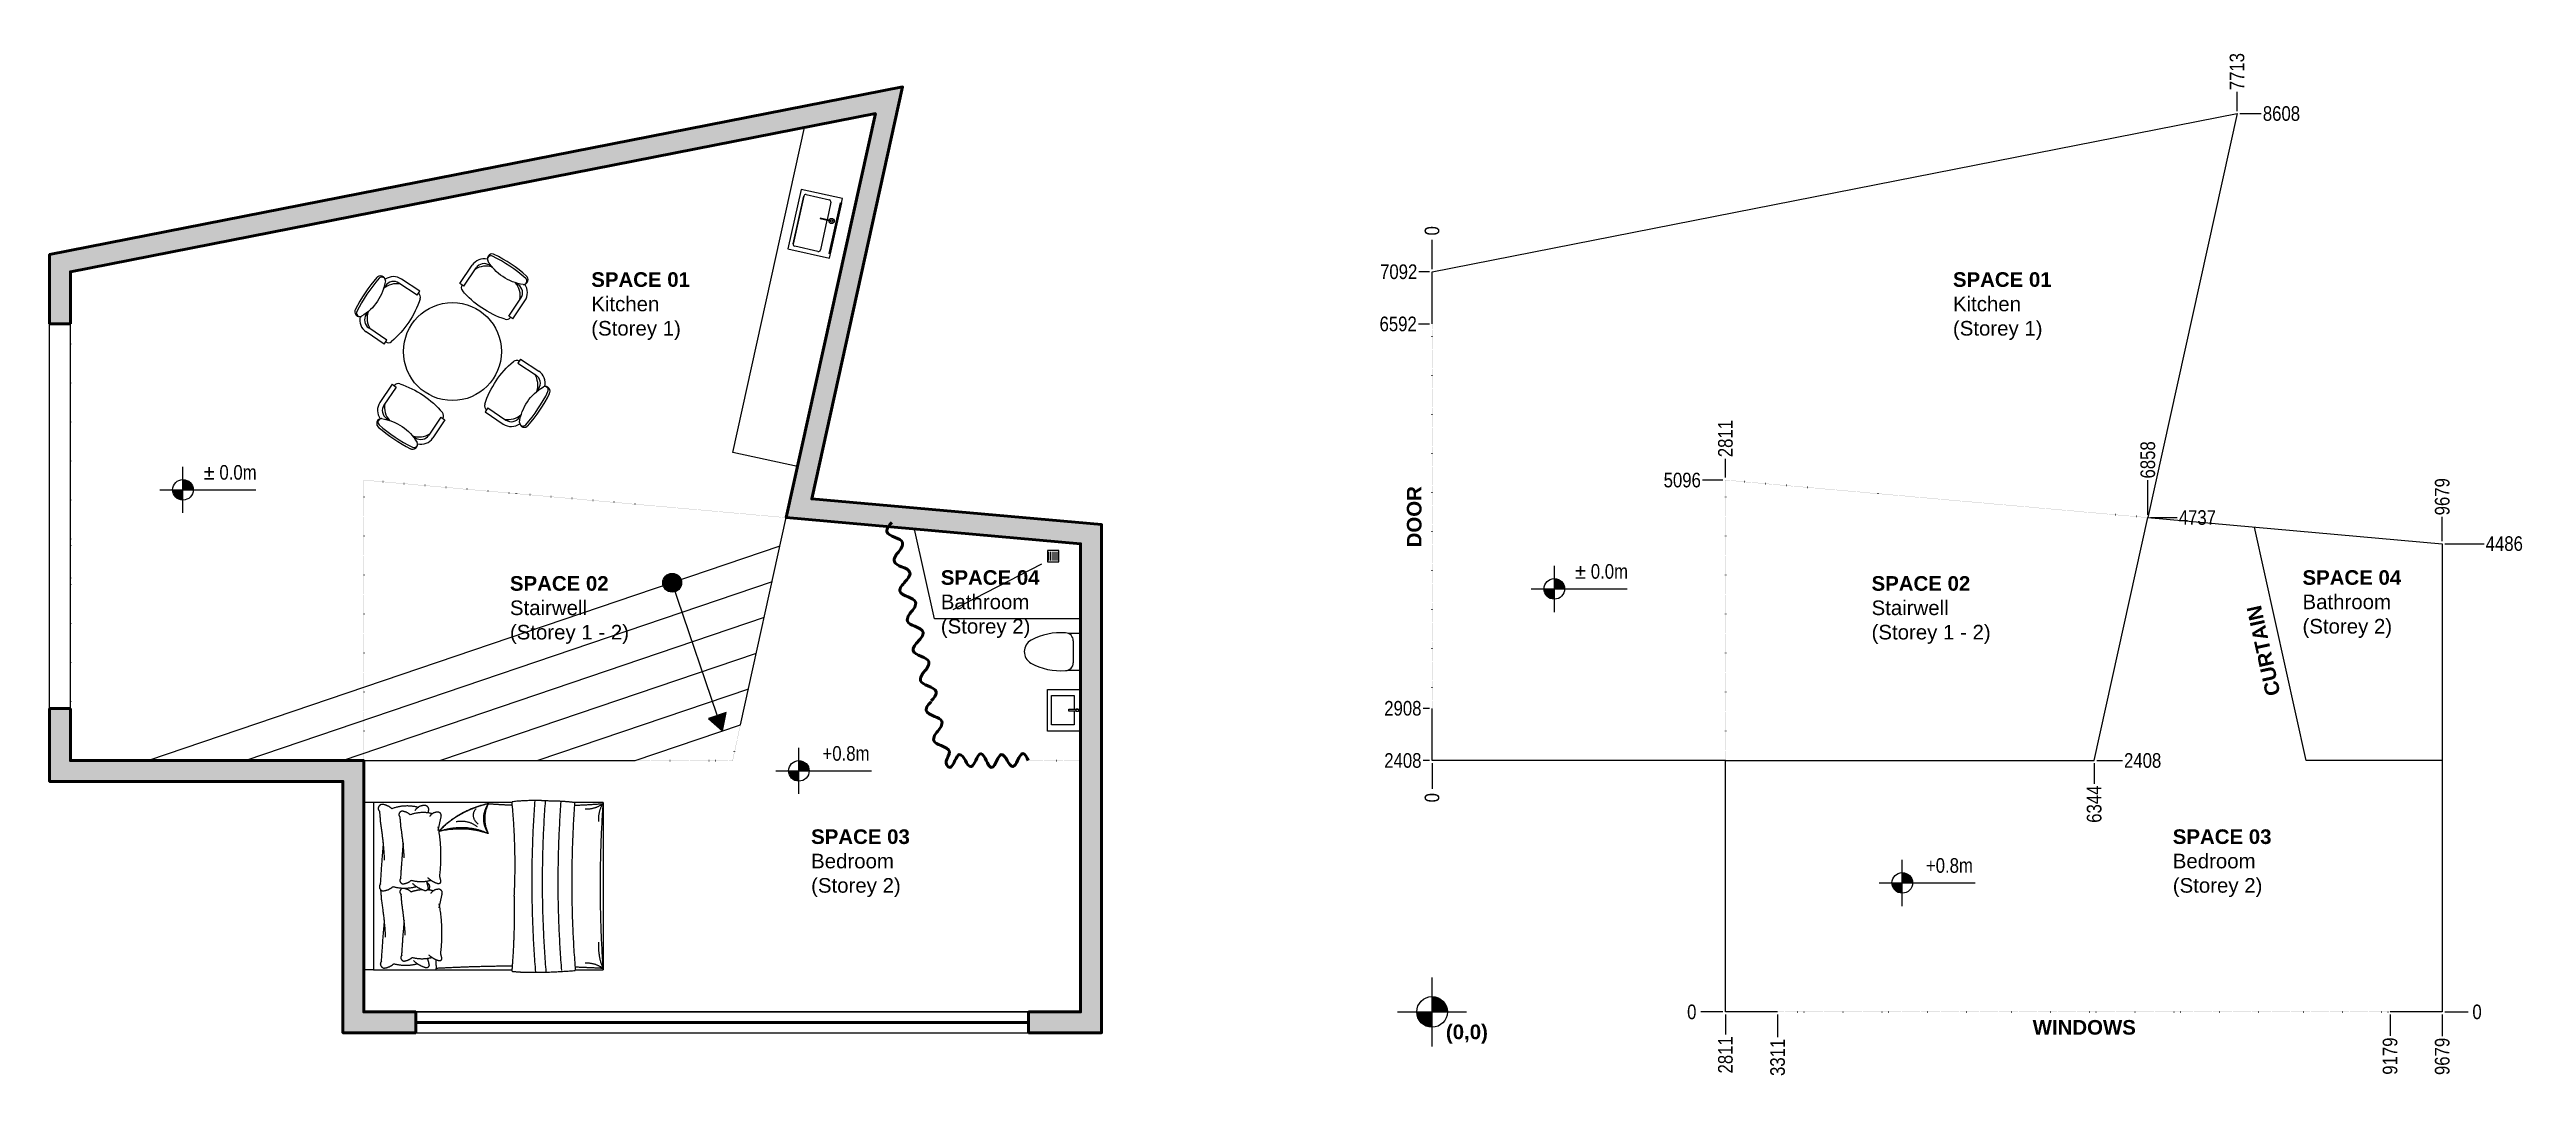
# Model space of a CAD drawing. Header units: millimetres. Extents: x 5908 to 29639, y 1285 to 11154.
import ezdxf

# ---------------------------------------------------------------- set-up
doc = ezdxf.new("R2010")
doc.units = ezdxf.units.MM
doc.header["$LTSCALE"] = 10
doc.linetypes.add('Dots', pattern=[1, 0, -1])
for name, color, linetype, lineweight, true_color in [('ABOVE', 252, 'Dots', 35, 0x696969), ('CUT', 3, 'Continuous', 50, 0x00ff00), ('DIM', 6, 'Continuous', 18, 0xff00ff), ('FILL', 3, 'Continuous', 0, 0x00ff00), ('THIN', 254, 'Continuous', 0, 0xbebebe), ('VISIBLE', 1, 'Continuous', 18, 0xff0000)]:
    doc.layers.add(name, color=color, linetype=linetype, lineweight=lineweight, true_color=true_color)
doc.styles.add('Millimeter ARCH', font='ARIALN.TTF')
doc.dimstyles.new('Millimeter ARCH', dxfattribs={"dimscale": 50, "dimtxt": 2.8, "dimasz": 2, "dimexe": 1, "dimexo": 0.5, "dimgap": 0.25, "dimtad": 1, "dimtoh": 1, "dimdec": 0, "dimzin": 1, "dimdsep": 46, "dimtxsty": 'Millimeter ARCH', "dimblk": 'ARCHTICK', "dimcen": 0.5, "dimadec": 1, "dimazin": 1, "dimtfac": 1, "dimtdec": 4, "dimtix": 1, "dimtofl": 0, "dimtmove": 1, "dimatfit": 3, "dimfxl": 1, "dimtfill": 1, "dimtfillclr": 256, "dimtolj": 1, "dimtzin": 1, "dimarcsym": 0})

msp = doc.modelspace()

# ---------------------------------------------------------------- texts
at = {"layer": 'DIM', "char_height": 140, "style": 'Millimeter ARCH'}
for s, insert, width, attachment_point in [('{\\fArial|b1;SPACE 01}\\P{\\fArial;Kitchen}\\P{\\fArial;(Storey 1)}\\P', (11097.9, 8371), 1774.348, 7), ('{\\fArial|b1;SPACE 01}\\P{\\fArial;Kitchen}\\P{\\fArial;(Storey 1)}\\P', (24144.3, 8371), 1774.348, 7), ('± 0.0m', (7637.5, 7172.5), 1260, 2), ('± 0.0m', (20776.9, 6223.5), 1260, 2), ('{\\fArial|b1;SPACE 02}\\P{\\fArial;Stairwell}\\P{\\fArial;(Storey 1 - 2)}\\P', (10318.5, 5459.2), 2125.87, 7), ('{\\fArial|b1;SPACE 04}\\P{\\fArial;Bathroom}\\P{\\fArial;(Storey 2)}\\P', (14447.2, 5515.9), 1818.478, 7), ('{\\fArial|b1;SPACE 02}\\P{\\fArial;Stairwell}\\P{\\fArial;(Storey 1 - 2)}\\P', (23364.8, 5459.2), 2125.87, 7), ('{\\fArial|b1;SPACE 04}\\P{\\fArial;Bathroom}\\P{\\fArial;(Storey 2)}\\P', (27493.6, 5515.9), 1818.478, 7), ('+0.8m', (13538.8, 4479.6), 1141.304, 2), ('{\\fArial|b1;SPACE 03}\\P{\\fArial;Bedroom}\\P{\\fArial;(Storey 2)}\\P', (13204.3, 3032.8), 1812.391, 7), ('{\\fArial|b1;SPACE 03}\\P{\\fArial;Bedroom}\\P{\\fArial;(Storey 2)}\\P', (26250.7, 3032.8), 1812.391, 7), ('+0.8m', (24110.6, 3405.8), 1141.304, 2)]:
    msp.add_mtext(s, dxfattribs=dict(at, insert=insert, width=width, attachment_point=attachment_point))
at = {"layer": 'DIM', "insert": (27051.5, 5378.5), "char_height": 140, "width": 1678.478, "attachment_point": 2, "rotation": 102.44655, "style": 'Millimeter ARCH'}
msp.add_mtext('{\\fArial|b1;CURTAIN}', dxfattribs=at)

# ---------------------------------------------------------------- blocks, each defined once
blk = doc.blocks.new('*D2')
at = {"layer": 'Defpoints', "color": 0}
for p in [(26012, 6669), (19154, 1932)]:
    blk.add_point(p, dxfattribs=at)
at = {"layer": 'DIM', "color": 0, "lineweight": -2}
blk.add_line((26012, 6694), (26012, 7038), dxfattribs=at)
at = {"layer": 'DIM', "color": 0, "insert": (26012, 7222), "char_height": 140, "attachment_point": 5, "rotation": 90, "style": 'Millimeter ARCH', "bg_fill": 3, "box_fill_scale": 1.1, "bg_fill_color": 256, "bg_fill_true_color": 13158600, "bg_fill_transparency": 0}
blk.add_mtext('\\A1;6858', dxfattribs=at)
at = {"layer": 'Defpoints', "color": 0}
blk.add_point((26012, 7038), dxfattribs=at)
blk = doc.blocks.new('_ArchTick')
at = {"color": 0, "linetype": 'ByBlock', "const_width": 0.15}
blk.add_lwpolyline([(-0.5, -0.5), (0.5, 0.5)], dxfattribs=at)
blk = doc.blocks.new('*D3')
at = {"layer": 'Defpoints', "color": 0}
for p in [(26012, 6669), (19154, 1932)]:
    blk.add_point(p, dxfattribs=at)
at = {"layer": 'DIM', "color": 0, "lineweight": -2}
blk.add_line((26037, 6669), (26299, 6669), dxfattribs=at)
at = {"layer": 'DIM', "color": 0, "insert": (26486, 6669), "char_height": 140, "attachment_point": 5, "style": 'Millimeter ARCH', "bg_fill": 3, "box_fill_scale": 1.1, "bg_fill_color": 256, "bg_fill_true_color": 13158600, "bg_fill_transparency": 0}
blk.add_mtext('\\A1;4737', dxfattribs=at)
at = {"layer": 'Defpoints', "color": 0}
blk.add_point((26299, 6669), dxfattribs=at)
blk = doc.blocks.new('*D4')
at = {"layer": 'Defpoints', "color": 0}
for p in [(25498, 4341), (19154, 1932)]:
    blk.add_point(p, dxfattribs=at)
at = {"layer": 'DIM', "color": 0, "lineweight": -2}
blk.add_line((25498, 4316), (25498, 4107), dxfattribs=at)
at = {"layer": 'DIM', "color": 0, "insert": (25498, 3923), "char_height": 140, "attachment_point": 5, "rotation": 90, "style": 'Millimeter ARCH', "bg_fill": 3, "box_fill_scale": 1.1, "bg_fill_color": 256, "bg_fill_true_color": 13158600, "bg_fill_transparency": 0}
blk.add_mtext('\\A1;6344', dxfattribs=at)
at = {"layer": 'Defpoints', "color": 0}
blk.add_point((25498, 4107), dxfattribs=at)
blk = doc.blocks.new('*D5')
at = {"layer": 'Defpoints', "color": 0}
for p in [(25498, 4341), (19154, 1932)]:
    blk.add_point(p, dxfattribs=at)
at = {"layer": 'DIM', "color": 0, "lineweight": -2}
blk.add_line((25523, 4341), (25777, 4341), dxfattribs=at)
at = {"layer": 'DIM', "color": 0, "insert": (25962, 4341), "char_height": 140, "attachment_point": 5, "style": 'Millimeter ARCH', "bg_fill": 3, "box_fill_scale": 1.1, "bg_fill_color": 256, "bg_fill_true_color": 13158600, "bg_fill_transparency": 0}
blk.add_mtext('\\A1;2408', dxfattribs=at)
at = {"layer": 'Defpoints', "color": 0}
blk.add_point((25777, 4341), dxfattribs=at)
blk = doc.blocks.new('*D6')
at = {"layer": 'Defpoints', "color": 0}
for p in [(19154, 8524), (19154, 1932)]:
    blk.add_point(p, dxfattribs=at)
at = {"layer": 'DIM', "color": 0, "lineweight": -2}
blk.add_line((19129, 8524), (19012, 8524), dxfattribs=at)
at = {"layer": 'DIM', "color": 0, "insert": (18829, 8524), "char_height": 140, "attachment_point": 5, "style": 'Millimeter ARCH', "bg_fill": 3, "box_fill_scale": 1.1, "bg_fill_color": 256, "bg_fill_true_color": 13158600, "bg_fill_transparency": 0}
blk.add_mtext('\\A1;6592', dxfattribs=at)
at = {"layer": 'Defpoints', "color": 0}
blk.add_point((19012, 8524), dxfattribs=at)
blk = doc.blocks.new('*D7')
at = {"layer": 'Defpoints', "color": 0}
blk.add_point((19154, 1932), dxfattribs=at)
at = {"layer": 'DIM', "color": 0, "lineweight": -2}
blk.add_line((19129, 4841), (19059, 4841), dxfattribs=at)
at = {"layer": 'DIM', "color": 0, "insert": (18874, 4841), "char_height": 140, "attachment_point": 5, "style": 'Millimeter ARCH', "bg_fill": 3, "box_fill_scale": 1.1, "bg_fill_color": 256, "bg_fill_true_color": 13158600, "bg_fill_transparency": 0}
blk.add_mtext('\\A1;2908', dxfattribs=at)
at = {"layer": 'Defpoints', "color": 0}
for p in [(19059, 4841), (19154, 4841)]:
    blk.add_point(p, dxfattribs=at)
blk = doc.blocks.new('*D8')
at = {"layer": 'Defpoints', "color": 0}
for p in [(19154, 1932), (28333, 1932)]:
    blk.add_point(p, dxfattribs=at)
at = {"layer": 'DIM', "color": 0, "lineweight": -2}
blk.add_line((28333, 1907), (28333, 1693), dxfattribs=at)
at = {"layer": 'DIM', "color": 0, "insert": (28333, 1509), "char_height": 140, "attachment_point": 5, "rotation": 90, "style": 'Millimeter ARCH', "bg_fill": 3, "box_fill_scale": 1.1, "bg_fill_color": 256, "bg_fill_true_color": 13158600, "bg_fill_transparency": 0}
blk.add_mtext('\\A1;9179', dxfattribs=at)
at = {"layer": 'Defpoints', "color": 0}
blk.add_point((28333, 1693), dxfattribs=at)
blk = doc.blocks.new('*D9')
at = {"layer": 'Defpoints', "color": 0}
for p in [(19154, 1932), (22465, 1932)]:
    blk.add_point(p, dxfattribs=at)
at = {"layer": 'DIM', "color": 0, "lineweight": -2}
blk.add_line((22465, 1907), (22465, 1670), dxfattribs=at)
at = {"layer": 'DIM', "color": 0, "insert": (22465, 1497), "char_height": 140, "attachment_point": 5, "rotation": 90, "style": 'Millimeter ARCH', "bg_fill": 3, "box_fill_scale": 1.1, "bg_fill_color": 256, "bg_fill_true_color": 13158600, "bg_fill_transparency": 0}
blk.add_mtext('\\A1;3311', dxfattribs=at)
at = {"layer": 'Defpoints', "color": 0}
blk.add_point((22465, 1670), dxfattribs=at)
blk = doc.blocks.new('*D10')
at = {"layer": 'Defpoints', "color": 0}
blk.add_point((19154, 1932), dxfattribs=at)
at = {"layer": 'DIM', "color": 0, "lineweight": -2}
blk.add_line((19129, 4341), (19059, 4341), dxfattribs=at)
at = {"layer": 'DIM', "color": 0, "insert": (18874, 4341), "char_height": 140, "attachment_point": 5, "style": 'Millimeter ARCH', "bg_fill": 3, "box_fill_scale": 1.1, "bg_fill_color": 256, "bg_fill_true_color": 13158600, "bg_fill_transparency": 0}
blk.add_mtext('\\A1;2408', dxfattribs=at)
at = {"layer": 'Defpoints', "color": 0}
for p in [(19059, 4341), (19154, 4341)]:
    blk.add_point(p, dxfattribs=at)
blk = doc.blocks.new('*D11')
at = {"layer": 'Defpoints', "color": 0}
for p in [(19154, 9024), (19154, 1932)]:
    blk.add_point(p, dxfattribs=at)
at = {"layer": 'DIM', "color": 0, "lineweight": -2}
blk.add_line((19129, 9024), (19017, 9024), dxfattribs=at)
at = {"layer": 'DIM', "color": 0, "insert": (18834, 9024), "char_height": 140, "attachment_point": 5, "style": 'Millimeter ARCH', "bg_fill": 3, "box_fill_scale": 1.1, "bg_fill_color": 256, "bg_fill_true_color": 13158600, "bg_fill_transparency": 0}
blk.add_mtext('\\A1;7092', dxfattribs=at)
at = {"layer": 'Defpoints', "color": 0}
blk.add_point((19017, 9024), dxfattribs=at)
blk = doc.blocks.new('*D12')
at = {"layer": 'Defpoints', "color": 0}
for p in [(26867, 10540), (19154, 1932)]:
    blk.add_point(p, dxfattribs=at)
at = {"layer": 'DIM', "color": 0, "lineweight": -2}
blk.add_line((26867, 10565), (26867, 10759), dxfattribs=at)
at = {"layer": 'DIM', "color": 0, "insert": (26867, 10942), "char_height": 140, "attachment_point": 5, "rotation": 90, "style": 'Millimeter ARCH', "bg_fill": 3, "box_fill_scale": 1.1, "bg_fill_color": 256, "bg_fill_true_color": 13158600, "bg_fill_transparency": 0}
blk.add_mtext('\\A1;7713', dxfattribs=at)
at = {"layer": 'Defpoints', "color": 0}
blk.add_point((26867, 10759), dxfattribs=at)
blk = doc.blocks.new('*D13')
at = {"layer": 'Defpoints', "color": 0}
for p in [(26867, 10540), (19154, 1932)]:
    blk.add_point(p, dxfattribs=at)
at = {"layer": 'DIM', "color": 0, "lineweight": -2}
blk.add_line((26892, 10540), (27108, 10540), dxfattribs=at)
at = {"layer": 'DIM', "color": 0, "insert": (27292, 10540), "char_height": 140, "attachment_point": 5, "style": 'Millimeter ARCH', "bg_fill": 3, "box_fill_scale": 1.1, "bg_fill_color": 256, "bg_fill_true_color": 13158600, "bg_fill_transparency": 0}
blk.add_mtext('\\A1;8608', dxfattribs=at)
at = {"layer": 'Defpoints', "color": 0}
blk.add_point((27108, 10540), dxfattribs=at)
blk = doc.blocks.new('*D14')
at = {"layer": 'Defpoints', "color": 0}
for p in [(19154, 1932), (21965, 1932)]:
    blk.add_point(p, dxfattribs=at)
at = {"layer": 'DIM', "color": 0, "lineweight": -2}
blk.add_line((21965, 1907), (21965, 1695), dxfattribs=at)
at = {"layer": 'DIM', "color": 0, "insert": (21965, 1521), "char_height": 140, "attachment_point": 5, "rotation": 90, "style": 'Millimeter ARCH', "bg_fill": 3, "box_fill_scale": 1.1, "bg_fill_color": 256, "bg_fill_true_color": 13158600, "bg_fill_transparency": 0}
blk.add_mtext('\\A1;2811', dxfattribs=at)
at = {"layer": 'Defpoints', "color": 0}
blk.add_point((21965, 1695), dxfattribs=at)
blk = doc.blocks.new('*D15')
at = {"layer": 'Defpoints', "color": 0}
for p in [(19154, 1932), (21965, 1932)]:
    blk.add_point(p, dxfattribs=at)
at = {"layer": 'DIM', "color": 0, "lineweight": -2}
blk.add_line((21940, 1932), (21692, 1932), dxfattribs=at)
at = {"layer": 'DIM', "color": 0, "insert": (21642, 1932), "char_height": 140, "attachment_point": 5, "style": 'Millimeter ARCH', "bg_fill": 3, "box_fill_scale": 1.1, "bg_fill_color": 256, "bg_fill_true_color": 13158600, "bg_fill_transparency": 0}
blk.add_mtext('\\A1;0', dxfattribs=at)
at = {"layer": 'Defpoints', "color": 0}
blk.add_point((21692, 1932), dxfattribs=at)
blk = doc.blocks.new('*D16')
at = {"layer": 'Defpoints', "color": 0}
for p in [(19154, 1932), (28833, 1932)]:
    blk.add_point(p, dxfattribs=at)
at = {"layer": 'DIM', "color": 0, "lineweight": -2}
blk.add_line((28858, 1932), (29116, 1932), dxfattribs=at)
at = {"layer": 'DIM', "color": 0, "insert": (29166, 1932), "char_height": 140, "attachment_point": 5, "style": 'Millimeter ARCH', "bg_fill": 3, "box_fill_scale": 1.1, "bg_fill_color": 256, "bg_fill_true_color": 13158600, "bg_fill_transparency": 0}
blk.add_mtext('\\A1;0', dxfattribs=at)
at = {"layer": 'Defpoints', "color": 0}
blk.add_point((29116, 1932), dxfattribs=at)
blk = doc.blocks.new('*D17')
at = {"layer": 'Defpoints', "color": 0}
for p in [(19154, 1932), (28833, 1932)]:
    blk.add_point(p, dxfattribs=at)
at = {"layer": 'DIM', "color": 0, "lineweight": -2}
blk.add_line((28833, 1907), (28833, 1690), dxfattribs=at)
at = {"layer": 'DIM', "color": 0, "insert": (28833, 1506), "char_height": 140, "attachment_point": 5, "rotation": 90, "style": 'Millimeter ARCH', "bg_fill": 3, "box_fill_scale": 1.1, "bg_fill_color": 256, "bg_fill_true_color": 13158600, "bg_fill_transparency": 0}
blk.add_mtext('\\A1;9679', dxfattribs=at)
at = {"layer": 'Defpoints', "color": 0}
blk.add_point((28833, 1690), dxfattribs=at)
blk = doc.blocks.new('*D18')
at = {"layer": 'Defpoints', "color": 0}
for p in [(28833, 6419), (19154, 1932)]:
    blk.add_point(p, dxfattribs=at)
at = {"layer": 'DIM', "color": 0, "lineweight": -2}
blk.add_line((28858, 6419), (29241, 6419), dxfattribs=at)
at = {"layer": 'DIM', "color": 0, "insert": (29427, 6419), "char_height": 140, "attachment_point": 5, "style": 'Millimeter ARCH', "bg_fill": 3, "box_fill_scale": 1.1, "bg_fill_color": 256, "bg_fill_true_color": 13158600, "bg_fill_transparency": 0}
blk.add_mtext('\\A1;4486', dxfattribs=at)
at = {"layer": 'Defpoints', "color": 0}
blk.add_point((29241, 6419), dxfattribs=at)
blk = doc.blocks.new('*D19')
at = {"layer": 'Defpoints', "color": 0}
for p in [(28833, 6419), (19154, 1932)]:
    blk.add_point(p, dxfattribs=at)
at = {"layer": 'DIM', "color": 0, "lineweight": -2}
blk.add_line((28833, 6444), (28833, 6685), dxfattribs=at)
at = {"layer": 'DIM', "color": 0, "insert": (28833, 6869), "char_height": 140, "attachment_point": 5, "rotation": 90, "style": 'Millimeter ARCH', "bg_fill": 3, "box_fill_scale": 1.1, "bg_fill_color": 256, "bg_fill_true_color": 13158600, "bg_fill_transparency": 0}
blk.add_mtext('\\A1;9679', dxfattribs=at)
at = {"layer": 'Defpoints', "color": 0}
blk.add_point((28833, 6685), dxfattribs=at)
blk = doc.blocks.new('*D20')
at = {"layer": 'Defpoints', "color": 0}
for p in [(21965, 7028), (19154, 1932)]:
    blk.add_point(p, dxfattribs=at)
at = {"layer": 'DIM', "color": 0, "lineweight": -2}
blk.add_line((21965, 7053), (21965, 7253), dxfattribs=at)
at = {"layer": 'DIM', "color": 0, "insert": (21965, 7426), "char_height": 140, "attachment_point": 5, "rotation": 90, "style": 'Millimeter ARCH', "bg_fill": 3, "box_fill_scale": 1.1, "bg_fill_color": 256, "bg_fill_true_color": 13158600, "bg_fill_transparency": 0}
blk.add_mtext('\\A1;2811', dxfattribs=at)
at = {"layer": 'Defpoints', "color": 0}
blk.add_point((21965, 7253), dxfattribs=at)
blk = doc.blocks.new('*D21')
at = {"layer": 'Defpoints', "color": 0}
for p in [(21965, 7028), (19154, 1932)]:
    blk.add_point(p, dxfattribs=at)
at = {"layer": 'DIM', "color": 0, "lineweight": -2}
blk.add_line((21940, 7028), (21735, 7028), dxfattribs=at)
at = {"layer": 'DIM', "color": 0, "insert": (21551, 7028), "char_height": 140, "attachment_point": 5, "style": 'Millimeter ARCH', "bg_fill": 3, "box_fill_scale": 1.1, "bg_fill_color": 256, "bg_fill_true_color": 13158600, "bg_fill_transparency": 0}
blk.add_mtext('\\A1;5096', dxfattribs=at)
at = {"layer": 'Defpoints', "color": 0}
blk.add_point((21735, 7028), dxfattribs=at)
blk = doc.blocks.new('*D22')
at = {"layer": 'Defpoints', "color": 0}
for p in [(19154, 9024), (19154, 1932)]:
    blk.add_point(p, dxfattribs=at)
at = {"layer": 'DIM', "color": 0, "lineweight": -2}
blk.add_line((19154, 9049), (19154, 9367), dxfattribs=at)
at = {"layer": 'DIM', "color": 0, "insert": (19154, 9417), "char_height": 140, "attachment_point": 5, "rotation": 90, "style": 'Millimeter ARCH', "bg_fill": 3, "box_fill_scale": 1.1, "bg_fill_color": 256, "bg_fill_true_color": 13158600, "bg_fill_transparency": 0}
blk.add_mtext('\\A1;0', dxfattribs=at)
at = {"layer": 'Defpoints', "color": 0}
blk.add_point((19154, 9367), dxfattribs=at)
blk = doc.blocks.new('*D23')
at = {"layer": 'Defpoints', "color": 0}
for p in [(19154, 4341), (19154, 1932)]:
    blk.add_point(p, dxfattribs=at)
at = {"layer": 'DIM', "color": 0, "lineweight": -2}
blk.add_line((19154, 4316), (19154, 4035), dxfattribs=at)
at = {"layer": 'DIM', "color": 0, "insert": (19154, 3985), "char_height": 140, "attachment_point": 5, "rotation": 90, "style": 'Millimeter ARCH', "bg_fill": 3, "box_fill_scale": 1.1, "bg_fill_color": 256, "bg_fill_true_color": 13158600, "bg_fill_transparency": 0}
blk.add_mtext('\\A1;0', dxfattribs=at)
at = {"layer": 'Defpoints', "color": 0}
blk.add_point((19154, 4035), dxfattribs=at)

# ---------------------------------------------------------------- hatches: boundary and pattern name
at = {"layer": 'DIM'}
for points in [[(7087.3, 6935.2), (7087.3, 6933), (7087.4, 6930.8), (7087.5, 6928.6), (7087.7, 6926.3), (7087.9, 6924.1), (7088.2, 6921.8), (7088.6, 6919.5), (7089, 6917.3), (7089.4, 6915), (7089.9, 6912.7), (7090.5, 6910.4), (7091.1, 6908.1), (7091.8, 6905.8), (7092.6, 6903.5), (7093.4, 6901.2), (7094.2, 6898.9), (7095.2, 6896.7), (7096.2, 6894.4), (7097.2, 6892.2), (7098.3, 6889.9), (7099.5, 6887.7), (7100.7, 6885.6), (7102, 6883.4), (7103.4, 6881.3), (7104.8, 6879.2), (7106.3, 6877.1), (7107.8, 6875.1), (7109.3, 6873.1), (7111, 6871.1), (7112.7, 6869.2), (7114.4, 6867.3), (7116.2, 6865.5), (7118, 6863.7), (7119.9, 6862), (7121.8, 6860.3), (7123.7, 6858.7), (7125.7, 6857.1), (7127.8, 6855.6), (7129.8, 6854.1), (7131.9, 6852.7), (7134.1, 6851.4), (7136.2, 6850.1), (7138.4, 6848.8), (7140.6, 6847.7), (7142.8, 6846.6), (7145, 6845.5), (7147.3, 6844.5), (7149.6, 6843.6), (7151.8, 6842.7), (7154.1, 6841.9), (7156.4, 6841.2), (7158.7, 6840.5), (7161, 6839.8), (7163.3, 6839.3), (7165.6, 6838.8), (7167.9, 6838.3), (7170.2, 6837.9), (7172.5, 6837.6), (7174.7, 6837.3), (7177, 6837.1), (7179.2, 6836.9), (7181.4, 6836.8), (7183.6, 6836.7), (7185.8, 6836.7), (7185.8, 6935.2)], [(7284.4, 6935.2), (7284.3, 6937.4), (7284.3, 6939.6), (7284.1, 6941.8), (7284, 6944), (7283.7, 6946.3), (7283.4, 6948.6), (7283.1, 6950.8), (7282.7, 6953.1), (7282.3, 6955.4), (7281.7, 6957.7), (7281.2, 6960), (7280.6, 6962.3), (7279.9, 6964.6), (7279.1, 6966.9), (7278.3, 6969.2), (7277.4, 6971.4), (7276.5, 6973.7), (7275.5, 6976), (7274.5, 6978.2), (7273.3, 6980.4), (7272.2, 6982.6), (7270.9, 6984.8), (7269.6, 6987), (7268.3, 6989.1), (7266.9, 6991.2), (7265.4, 6993.3), (7263.9, 6995.3), (7262.3, 6997.3), (7260.7, 6999.2), (7259, 7001.2), (7257.3, 7003), (7255.5, 7004.8), (7253.7, 7006.6), (7251.8, 7008.4), (7249.9, 7010), (7247.9, 7011.7), (7245.9, 7013.2), (7243.9, 7014.8), (7241.8, 7016.2), (7239.7, 7017.6), (7237.6, 7019), (7235.5, 7020.3), (7233.3, 7021.5), (7231.1, 7022.7), (7228.9, 7023.8), (7226.6, 7024.9), (7224.4, 7025.9), (7222.1, 7026.8), (7219.8, 7027.7), (7217.5, 7028.5), (7215.2, 7029.2), (7212.9, 7029.9), (7210.6, 7030.5), (7208.3, 7031.1), (7206.1, 7031.6), (7203.8, 7032.1), (7201.5, 7032.5), (7199.2, 7032.8), (7196.9, 7033.1), (7194.7, 7033.3), (7192.4, 7033.5), (7190.2, 7033.6), (7188, 7033.7), (7185.8, 7033.7), (7185.8, 6935.2)], [(11958.1, 6073.9), (11957.1, 6076.8), (11955.9, 6079.7), (11954.7, 6082.6), (11953.3, 6085.4), (11951.9, 6088.2), (11950.3, 6090.9), (11948.7, 6093.5), (11947, 6096.1), (11945.2, 6098.6), (11943.2, 6101.1), (11941.3, 6103.5), (11939.2, 6105.8), (11937, 6108.1), (11934.8, 6110.3), (11932.5, 6112.4), (11930.1, 6114.4), (11927.7, 6116.3), (11925.2, 6118.2), (11922.6, 6119.9), (11920, 6121.6), (11917.3, 6123.2), (11914.6, 6124.7), (11911.8, 6126.1), (11908.9, 6127.4), (11906.1, 6128.6), (11903.1, 6129.7), (11900.2, 6130.6), (11897.2, 6131.5), (11894.2, 6132.3), (11891.1, 6133), (11888.1, 6133.6), (11885, 6134), (11881.9, 6134.4), (11878.8, 6134.6), (11875.7, 6134.8), (11872.6, 6134.8), (11869.4, 6134.7), (11866.3, 6134.6), (11863.2, 6134.3), (11860.1, 6133.9), (11857.1, 6133.4), (11854, 6132.8), (11851, 6132), (11848, 6131.2), (11845, 6130.3), (11842, 6129.3), (11839.1, 6128.1), (11836.3, 6126.9), (11833.5, 6125.6), (11830.7, 6124.2), (11828, 6122.6), (11825.3, 6121), (11822.7, 6119.3), (11820.1, 6117.5), (11817.7, 6115.6), (11815.2, 6113.7), (11812.9, 6111.6), (11810.6, 6109.5), (11808.4, 6107.3), (11806.3, 6105), (11804.3, 6102.6), (11802.3, 6100.2), (11800.4, 6097.7), (11798.6, 6095.2), (11796.9, 6092.6), (11795.3, 6089.9), (11793.8, 6087.2), (11792.4, 6084.4), (11791.1, 6081.6), (11789.9, 6078.7), (11788.8, 6075.8), (11787.7, 6072.8), (11786.8, 6069.9), (11786, 6066.8), (11785.3, 6063.8), (11784.7, 6060.7), (11784.2, 6057.7), (11783.8, 6054.6), (11783.6, 6051.5), (11783.4, 6048.4), (11783.3, 6045.2), (11783.4, 6042.1), (11783.5, 6039), (11783.8, 6035.9), (11784.2, 6032.8), (11784.6, 6029.7), (11785.2, 6026.7), (11785.9, 6023.6), (11786.7, 6020.6), (11787.6, 6017.6), (11788.6, 6014.7), (11789.7, 6011.8), (11790.9, 6008.9), (11792.2, 6006.1), (11793.6, 6003.3), (11795.1, 6000.5), (11796.7, 5997.9), (11798.4, 5995.2), (11800.2, 5992.7), (11802, 5990.2), (11804, 5987.7), (11806, 5985.4), (11808.1, 5983.1), (11810.3, 5980.9), (11812.6, 5978.7), (11814.9, 5976.7), (11817.3, 5974.7), (11819.8, 5972.8), (11822.3, 5971), (11824.9, 5969.3), (11827.6, 5967.6), (11830.3, 5966.1), (11833.1, 5964.7), (11835.9, 5963.3), (11838.7, 5962.1), (11841.6, 5960.9), (11844.6, 5959.9), (11847.6, 5959), (11850.6, 5958.1), (11853.6, 5957.4), (11856.6, 5956.8), (11859.7, 5956.2), (11862.8, 5955.8), (11865.9, 5955.5), (11869, 5955.3), (11872.1, 5955.2), (11875.2, 5955.3), (11878.4, 5955.4), (11881.5, 5955.6), (11884.6, 5956), (11887.6, 5956.4), (11890.7, 5957), (11893.8, 5957.6), (11896.8, 5958.4), (11899.8, 5959.3), (11902.7, 5960.3), (11905.7, 5961.3), (11908.5, 5962.5), (11911.4, 5963.8), (11914.2, 5965.2), (11916.9, 5966.6), (11919.6, 5968.2), (11922.3, 5969.9), (11924.8, 5971.6), (11927.4, 5973.5), (11929.8, 5975.4), (11932.2, 5977.4), (11934.5, 5979.5), (11936.7, 5981.7), (11938.9, 5983.9), (11941, 5986.2), (11943, 5988.6), (11944.9, 5991.1), (11946.7, 5993.6), (11948.5, 5996.2), (11950.1, 5998.8), (11951.7, 6001.5), (11953.1, 6004.3), (11954.5, 6007.1), (11955.8, 6009.9), (11956.9, 6012.8), (11958, 6015.7), (11959, 6018.7), (11959.8, 6021.7), (11960.6, 6024.7), (11961.2, 6027.8), (11961.8, 6030.8), (11962.2, 6033.9), (11962.6, 6037), (11962.8, 6040.1), (11962.9, 6043.3), (11962.9, 6046.4), (11962.8, 6049.5), (11962.6, 6052.6), (11962.3, 6055.7), (11961.9, 6058.8), (11961.3, 6061.9), (11960.7, 6064.9), (11959.9, 6067.9), (11959.1, 6070.9)], [(20226.8, 5986.2), (20226.8, 5984), (20226.9, 5981.8), (20227, 5979.6), (20227.2, 5977.3), (20227.4, 5975.1), (20227.7, 5972.8), (20228, 5970.5), (20228.4, 5968.2), (20228.9, 5965.9), (20229.4, 5963.7), (20230, 5961.4), (20230.6, 5959.1), (20231.3, 5956.8), (20232, 5954.5), (20232.8, 5952.2), (20233.7, 5949.9), (20234.6, 5947.6), (20235.6, 5945.4), (20236.7, 5943.1), (20237.8, 5940.9), (20239, 5938.7), (20240.2, 5936.5), (20241.5, 5934.4), (20242.8, 5932.3), (20244.2, 5930.2), (20245.7, 5928.1), (20247.2, 5926.1), (20248.8, 5924.1), (20250.4, 5922.1), (20252.1, 5920.2), (20253.9, 5918.3), (20255.6, 5916.5), (20257.5, 5914.7), (20259.3, 5913), (20261.2, 5911.3), (20263.2, 5909.7), (20265.2, 5908.1), (20267.2, 5906.6), (20269.3, 5905.1), (20271.4, 5903.7), (20273.5, 5902.4), (20275.7, 5901.1), (20277.8, 5899.8), (20280, 5898.7), (20282.3, 5897.5), (20284.5, 5896.5), (20286.8, 5895.5), (20289, 5894.6), (20291.3, 5893.7), (20293.6, 5892.9), (20295.9, 5892.1), (20298.2, 5891.4), (20300.5, 5890.8), (20302.8, 5890.3), (20305.1, 5889.7), (20307.4, 5889.3), (20309.7, 5888.9), (20311.9, 5888.6), (20314.2, 5888.3), (20316.4, 5888), (20318.7, 5887.9), (20320.9, 5887.7), (20323.1, 5887.7), (20325.3, 5887.6), (20325.3, 5986.2)], [(20423.8, 5986.2), (20423.8, 5988.4), (20423.7, 5990.6), (20423.6, 5992.8), (20423.4, 5995), (20423.2, 5997.3), (20422.9, 5999.5), (20422.6, 6001.8), (20422.2, 6004.1), (20421.7, 6006.4), (20421.2, 6008.7), (20420.6, 6011), (20420, 6013.3), (20419.3, 6015.6), (20418.6, 6017.9), (20417.8, 6020.2), (20416.9, 6022.4), (20416, 6024.7), (20415, 6027), (20413.9, 6029.2), (20412.8, 6031.4), (20411.6, 6033.6), (20410.4, 6035.8), (20409.1, 6037.9), (20407.8, 6040.1), (20406.3, 6042.2), (20404.9, 6044.2), (20403.4, 6046.3), (20401.8, 6048.3), (20400.2, 6050.2), (20398.5, 6052.1), (20396.7, 6054), (20395, 6055.8), (20393.1, 6057.6), (20391.3, 6059.3), (20389.3, 6061), (20387.4, 6062.7), (20385.4, 6064.2), (20383.4, 6065.7), (20381.3, 6067.2), (20379.2, 6068.6), (20377.1, 6070), (20374.9, 6071.3), (20372.7, 6072.5), (20370.5, 6073.7), (20368.3, 6074.8), (20366.1, 6075.8), (20363.8, 6076.8), (20361.6, 6077.8), (20359.3, 6078.6), (20357, 6079.4), (20354.7, 6080.2), (20352.4, 6080.9), (20350.1, 6081.5), (20347.8, 6082.1), (20345.5, 6082.6), (20343.2, 6083), (20340.9, 6083.4), (20338.7, 6083.8), (20336.4, 6084.1), (20334.1, 6084.3), (20331.9, 6084.5), (20329.7, 6084.6), (20327.5, 6084.7), (20325.3, 6084.7), (20325.3, 5986.2)], [(12220.4, 4743.1), (12355.5, 4624.7), (12390.5, 4800.8)], [(13185.7, 4242.3), (13185.7, 4244.5), (13185.6, 4246.7), (13185.5, 4248.9), (13185.3, 4251.2), (13185.1, 4253.4), (13184.8, 4255.7), (13184.5, 4258), (13184.1, 4260.2), (13183.6, 4262.5), (13183.1, 4264.8), (13182.5, 4267.1), (13181.9, 4269.4), (13181.2, 4271.7), (13180.5, 4274), (13179.7, 4276.3), (13178.8, 4278.6), (13177.9, 4280.8), (13176.9, 4283.1), (13175.8, 4285.3), (13174.7, 4287.6), (13173.5, 4289.8), (13172.3, 4291.9), (13171, 4294.1), (13169.7, 4296.2), (13168.3, 4298.3), (13166.8, 4300.4), (13165.3, 4302.4), (13163.7, 4304.4), (13162.1, 4306.4), (13160.4, 4308.3), (13158.6, 4310.2), (13156.9, 4312), (13155, 4313.8), (13153.2, 4315.5), (13151.3, 4317.2), (13149.3, 4318.8), (13147.3, 4320.4), (13145.3, 4321.9), (13143.2, 4323.4), (13141.1, 4324.8), (13139, 4326.1), (13136.8, 4327.4), (13134.7, 4328.7), (13132.5, 4329.8), (13130.2, 4330.9), (13128, 4332), (13125.7, 4333), (13123.5, 4333.9), (13121.2, 4334.8), (13118.9, 4335.6), (13116.6, 4336.3), (13114.3, 4337), (13112, 4337.7), (13109.7, 4338.2), (13107.4, 4338.7), (13105.1, 4339.2), (13102.8, 4339.6), (13100.6, 4339.9), (13098.3, 4340.2), (13096.1, 4340.4), (13093.8, 4340.6), (13091.6, 4340.7), (13089.4, 4340.8), (13087.2, 4340.8), (13087.2, 4242.3)], [(12988.7, 4242.3), (12988.7, 4240.1), (12988.8, 4237.9), (12988.9, 4235.7), (12989.1, 4233.5), (12989.3, 4231.2), (12989.6, 4228.9), (12989.9, 4226.7), (12990.3, 4224.4), (12990.8, 4222.1), (12991.3, 4219.8), (12991.9, 4217.5), (12992.5, 4215.2), (12993.2, 4212.9), (12993.9, 4210.6), (12994.7, 4208.3), (12995.6, 4206), (12996.5, 4203.8), (12997.5, 4201.5), (12998.6, 4199.3), (12999.7, 4197.1), (13000.9, 4194.9), (13002.1, 4192.7), (13003.4, 4190.5), (13004.7, 4188.4), (13006.2, 4186.3), (13007.6, 4184.2), (13009.1, 4182.2), (13010.7, 4180.2), (13012.3, 4178.3), (13014, 4176.3), (13015.8, 4174.5), (13017.5, 4172.7), (13019.4, 4170.9), (13021.2, 4169.1), (13023.2, 4167.5), (13025.1, 4165.8), (13027.1, 4164.3), (13029.1, 4162.7), (13031.2, 4161.3), (13033.3, 4159.9), (13035.4, 4158.5), (13037.6, 4157.2), (13039.8, 4156), (13042, 4154.8), (13044.2, 4153.7), (13046.4, 4152.6), (13048.7, 4151.6), (13050.9, 4150.7), (13053.2, 4149.8), (13055.5, 4149), (13057.8, 4148.3), (13060.1, 4147.6), (13062.4, 4147), (13064.7, 4146.4), (13067, 4145.9), (13069.3, 4145.4), (13071.6, 4145), (13073.8, 4144.7), (13076.1, 4144.4), (13078.4, 4144.2), (13080.6, 4144), (13082.8, 4143.9), (13085, 4143.8), (13087.2, 4143.8), (13087.2, 4242.3)], [(23560.4, 3168.5), (23560.5, 3166.3), (23560.5, 3164.1), (23560.7, 3161.8), (23560.8, 3159.6), (23561.1, 3157.3), (23561.4, 3155.1), (23561.7, 3152.8), (23562.1, 3150.5), (23562.5, 3148.2), (23563, 3145.9), (23563.6, 3143.6), (23564.2, 3141.3), (23564.9, 3139), (23565.7, 3136.8), (23566.5, 3134.5), (23567.4, 3132.2), (23568.3, 3129.9), (23569.3, 3127.7), (23570.3, 3125.4), (23571.4, 3123.2), (23572.6, 3121), (23573.9, 3118.8), (23575.1, 3116.7), (23576.5, 3114.5), (23577.9, 3112.4), (23579.4, 3110.4), (23580.9, 3108.4), (23582.5, 3106.4), (23584.1, 3104.4), (23585.8, 3102.5), (23587.5, 3100.6), (23589.3, 3098.8), (23591.1, 3097), (23593, 3095.3), (23594.9, 3093.6), (23596.9, 3092), (23598.9, 3090.4), (23600.9, 3088.9), (23603, 3087.4), (23605, 3086), (23607.2, 3084.6), (23609.3, 3083.3), (23611.5, 3082.1), (23613.7, 3080.9), (23615.9, 3079.8), (23618.2, 3078.8), (23620.4, 3077.8), (23622.7, 3076.9), (23625, 3076), (23627.3, 3075.2), (23629.6, 3074.4), (23631.9, 3073.7), (23634.1, 3073.1), (23636.4, 3072.5), (23638.7, 3072), (23641, 3071.6), (23643.3, 3071.2), (23645.6, 3070.8), (23647.9, 3070.6), (23650.1, 3070.3), (23652.3, 3070.2), (23654.6, 3070), (23656.8, 3070), (23659, 3069.9), (23659, 3168.5)], [(23757.5, 3168.5), (23757.5, 3170.6), (23757.4, 3172.8), (23757.3, 3175.1), (23757.1, 3177.3), (23756.9, 3179.6), (23756.6, 3181.8), (23756.2, 3184.1), (23755.8, 3186.4), (23755.4, 3188.7), (23754.9, 3191), (23754.3, 3193.3), (23753.7, 3195.6), (23753, 3197.9), (23752.2, 3200.2), (23751.4, 3202.4), (23750.6, 3204.7), (23749.6, 3207), (23748.6, 3209.2), (23747.6, 3211.5), (23746.5, 3213.7), (23745.3, 3215.9), (23744.1, 3218.1), (23742.8, 3220.2), (23741.4, 3222.4), (23740, 3224.5), (23738.5, 3226.5), (23737, 3228.6), (23735.4, 3230.6), (23733.8, 3232.5), (23732.1, 3234.4), (23730.4, 3236.3), (23728.6, 3238.1), (23726.8, 3239.9), (23724.9, 3241.6), (23723, 3243.3), (23721.1, 3244.9), (23719.1, 3246.5), (23717, 3248), (23715, 3249.5), (23712.9, 3250.9), (23710.7, 3252.3), (23708.6, 3253.6), (23706.4, 3254.8), (23704.2, 3256), (23702, 3257.1), (23699.7, 3258.1), (23697.5, 3259.1), (23695.2, 3260.1), (23692.9, 3260.9), (23690.7, 3261.7), (23688.4, 3262.5), (23686.1, 3263.2), (23683.8, 3263.8), (23681.5, 3264.4), (23679.2, 3264.9), (23676.9, 3265.3), (23674.6, 3265.7), (23672.3, 3266.1), (23670.1, 3266.3), (23667.8, 3266.6), (23665.6, 3266.8), (23663.4, 3266.9), (23661.1, 3266.9), (23659, 3267), (23659, 3168.5)]]:
    msp.add_hatch(color=256, dxfattribs=at).paths.add_polyline_path(points, flags=0)
at = {"layer": 'FILL'}
for points in [[(5907.6, 8524.4), (5907.6, 9188.9), (14081.5, 10795.5), (13210.2, 6848), (15986.7, 6601.6), (15986.7, 1732.3), (15286.7, 1732.3), (15286.7, 1932.3), (15786.7, 1932.3), (15786.7, 6418.6), (12965.8, 6668.9), (13820.3, 10540.4), (6107.6, 9024.4), (6107.6, 8524.4)], [(9418.4, 1732.3), (8718.4, 1732.3), (8718.4, 4140.6), (5907.6, 4140.6), (5907.6, 4840.6), (6107.6, 4840.6), (6107.6, 4340.6), (8918.4, 4340.6), (8918.4, 1932.3), (9418.4, 1932.3)]]:
    msp.add_hatch(color=256, dxfattribs=at).paths.add_polyline_path(points, flags=0)

# ---------------------------------------------------------------- linework, layer by layer
at = {"layer": 'ABOVE'}
for p, q in [((6107.6, 8524.4), (6107.6, 4840.6)), ((12451.9, 4340.6), (12527.5, 4683.1)), ((11519, 4340.6), (12451.9, 4340.6))]:
    msp.add_line(p, q, dxfattribs=at)
for points in [[(12965.8, 6668.9), (8918.4, 7028.1), (8918.4, 4340.6)], [(15284.3, 4341.6), (15786.7, 4341.6)]]:
    msp.add_lwpolyline(points, dxfattribs=at)
at = {"layer": 'CUT'}
for p, q in [((6107.6, 8524.4), (5907.6, 8524.4)), ((5907.6, 4840.6), (6107.6, 4840.6)), ((9418.4, 1932.3), (9418.4, 1732.3)), ((15286.7, 1732.3), (15286.7, 1932.3))]:
    msp.add_line(p, q, dxfattribs=at)
for points in [[(5907.6, 8524.4), (5907.6, 9188.9), (14081.5, 10795.5), (13210.2, 6848), (15986.7, 6601.6), (15986.7, 1732.3), (15286.7, 1732.3)], [(15286.7, 1932.3), (15786.7, 1932.3), (15786.7, 6418.6), (12965.8, 6668.9), (13820.3, 10540.4), (6107.6, 9024.4), (6107.6, 8524.4)], [(9418.4, 1732.3), (8718.4, 1732.3), (8718.4, 4140.6), (5907.6, 4140.6), (5907.6, 4840.6)], [(6107.6, 4840.6), (6107.6, 4340.6), (8918.4, 4340.6), (8918.4, 1932.3), (9418.4, 1932.3)], [(9418.4, 1832.3), (15286.7, 1832.3)]]:
    msp.add_lwpolyline(points, dxfattribs=at)
for points, knots in [([(14040.5, 6338.1), (14063.1, 6362.2), (14107.8, 6437.2), (14006.1, 6480.4), (13896, 6524.3), (13953.3, 6599.7), (13977.9, 6621.7)], [381.3022034, 381.3022034, 381.3022034, 381.3022034, 480.2733637, 565.5063312, 663.4818163, 762.6044067, 762.6044067, 762.6044067, 762.6044067]), ([(14103.1, 6054.5), (14127.8, 6076.5), (14185.1, 6151.9), (14074.9, 6195.8), (13973.2, 6239.1), (14017.9, 6314.1), (14040.5, 6338.1)], [0, 0, 0, 0, 99.1225904, 197.0980755, 282.331043, 381.3022034, 381.3022034, 381.3022034, 381.3022034]), ([(14166.4, 5767.9), (14189, 5791.9), (14233.7, 5866.9), (14132, 5910.1), (14021.8, 5954.1), (14079.2, 6029.5), (14103.8, 6051.5)], [381.3022034, 381.3022034, 381.3022034, 381.3022034, 480.2733637, 565.5063312, 663.4818163, 762.6044067, 762.6044067, 762.6044067, 762.6044067]), ([(14229, 5484.2), (14253.6, 5506.3), (14310.9, 5581.7), (14200.8, 5625.6), (14099.1, 5668.8), (14143.8, 5743.8), (14166.4, 5767.9)], [0, 0, 0, 0, 99.1225904, 197.0980755, 282.331043, 381.3022034, 381.3022034, 381.3022034, 381.3022034]), ([(14292.3, 5197.6), (14314.8, 5221.6), (14359.5, 5296.6), (14257.8, 5339.9), (14147.7, 5383.8), (14205, 5459.2), (14229.7, 5481.2)], [381.3022034, 381.3022034, 381.3022034, 381.3022034, 480.2733637, 565.5063312, 663.4818163, 762.6044067, 762.6044067, 762.6044067, 762.6044067]), ([(14354.9, 4914), (14379.5, 4936), (14436.8, 5011.4), (14326.7, 5055.3), (14225, 5098.5), (14269.7, 5173.5), (14292.3, 5197.6)], [0, 0, 0, 0, 99.1225904, 197.0980755, 282.331043, 381.3022034, 381.3022034, 381.3022034, 381.3022034]), ([(14418.6, 4624.2), (14441.2, 4648.3), (14485.9, 4723.3), (14384.2, 4766.5), (14274.1, 4810.4), (14331.4, 4885.8), (14356, 4907.9)], [1143.9066101, 1143.9066101, 1143.9066101, 1143.9066101, 1242.8777704, 1328.1107379, 1426.086223, 1525.2088134, 1525.2088134, 1525.2088134, 1525.2088134]), ([(14682, 4340.9), (14669.1, 4368.1), (14625.2, 4427.9), (14580.8, 4337.8), (14534.7, 4239.7), (14492.4, 4311.8), (14505.8, 4362.6), (14563.1, 4438), (14453, 4482), (14351.3, 4525.2), (14396, 4600.2), (14418.6, 4624.2)], [381.3022034, 381.3022034, 381.3022034, 381.3022034, 480.2733637, 565.5063312, 663.4818163, 762.6044067, 762.6044067, 861.7269971, 959.7024822, 1044.9354497, 1143.9066101, 1143.9066101, 1143.9066101, 1143.9066101]), ([(14882.7, 4341.1), (14871.6, 4369.9), (14829.3, 4442.1), (14783.1, 4343.9), (14738.7, 4253.9), (14694.8, 4313.7), (14682, 4340.9)], [0, 0, 0, 0, 99.1225904, 197.0980755, 282.331043, 381.3022034, 381.3022034, 381.3022034, 381.3022034]), ([(15083.5, 4341.3), (15070.6, 4368.6), (15026.7, 4428.3), (14982.3, 4338.3), (14936.2, 4240.2), (14893.9, 4312.3), (14882.7, 4341.1)], [381.3022034, 381.3022034, 381.3022034, 381.3022034, 480.2733637, 565.5063312, 663.4818163, 762.6044067, 762.6044067, 762.6044067, 762.6044067]), ([(15284.3, 4341.6), (15273.1, 4370.4), (15230.8, 4442.5), (15184.7, 4344.4), (15140.3, 4254.3), (15096.3, 4314.1), (15083.5, 4341.3)], [0, 0, 0, 0, 99.1225904, 197.0980755, 282.331043, 381.3022034, 381.3022034, 381.3022034, 381.3022034])]:
    msp.add_open_spline(points, degree=3, knots=knots, dxfattribs=at)
at = {"layer": 'DIM'}
for points in [[(7185.8, 6713.5), (7185.8, 7156.8)], [(6964.2, 6935.2), (7882.7, 6935.2)], [(20325.3, 5764.5), (20325.3, 6207.8)], [(12355.5, 4624.7), (11873.1, 6045)], [(20103.7, 5986.2), (21022.2, 5986.2)], [(13087.2, 4020.7), (13087.2, 4464)], [(12865.6, 4242.3), (13784.1, 4242.3)], [(23659, 2946.8), (23659, 3390.1)], [(23437.3, 3168.5), (24355.9, 3168.5)]]:
    msp.add_lwpolyline(points, dxfattribs=at)
msp.add_lwpolyline([(12220.4, 4743.1), (12355.5, 4624.7), (12390.5, 4800.8)], close=True, dxfattribs=at)
for centre, radius in [((7185.8, 6935.2), 98.5), ((11873.1, 6045), 89.8), ((20325.3, 5986.2), 98.5), ((13087.2, 4242.3), 98.5), ((23659, 3168.5), 98.5)]:
    msp.add_circle(centre, radius, dxfattribs=at)
at = {"layer": 'THIN'}
for p, q in [((13108.6, 9813.3), (12982.7, 9243)), ((13133.4, 9749.5), (13032.1, 9290.5)), ((13032.4, 9291.1), (13133.5, 9749)), ((13505.1, 9725.8), (13108.6, 9813.3)), ((13156.2, 9763.5), (13379.6, 9714.2)), ((13291.4, 9536.6), (13290.7, 9533.4)), ((13290.7, 9533.4), (13388.3, 9511.9)), ((13389, 9515.1), (13291.4, 9536.6)), ((13356, 9519), (13293, 9233.6)), ((13394, 9691.5), (13356.7, 9522.2)), ((13378.4, 9198.5), (13486.2, 9686.7)), ((13379.2, 9155.5), (13505.1, 9725.8)), ((13496, 9684.6), (13388.2, 9196.3)), ((13388.3, 9511.9), (13389, 9515.1)), ((13486.2, 9686.7), (13496, 9684.6)), ((13270.3, 9219.1), (13046.9, 9268.4)), ((9839.6, 8913.5, 20986.6), (9956.2, 9087.2, 20986.6)), ((9877.8, 8887.9, 20986.6), (9994.4, 9061.6, 20986.6)), ((10150.2, 9067.7, 20986.6), (10122, 9086.6, 20986.6)), ((12982.7, 9243), (13379.2, 9155.5)), ((13388.2, 9196.3), (13378.4, 9198.5)), ((9108.2, 8862.9, 20986.6), (9127.1, 8891.1, 20986.6)), ((9428.4, 8799.6, 20986.6), (9254.8, 8916.2, 20986.6)), ((9454, 8837.7, 20986.6), (9280.4, 8954.3, 20986.6)), ((9428.4, 8799.6, 20986.6), (9454, 8837.7, 20986.6)), ((9877.8, 8887.9, 20986.6), (9839.6, 8913.5, 20986.6)), ((10399.1, 8900.6, 20986.6), (10370.9, 8919.5, 20986.6)), ((8941.1, 8614, 20986.6), (8960, 8642.1, 20986.6)), ((10307.6, 8599.3, 20986.6), (10424.2, 8773, 20986.6)), ((10345.8, 8573.7, 20986.6), (10307.6, 8599.3, 20986.6)), ((10345.8, 8573.7, 20986.6), (10462.4, 8747.3, 20986.6)), ((9114.2, 8331.6, 20986.6), (8940.5, 8448.2, 20986.6)), ((9139.8, 8369.8, 20986.6), (8966.2, 8486.4, 20986.6)), ((9114.2, 8331.6, 20986.6), (9139.8, 8369.8, 20986.6)), ((10421.5, 8188.1, 20986.6), (10395.9, 8149.9, 20986.6)), ((10395.9, 8149.9, 20986.6), (10569.6, 8033.3, 20986.6)), ((10421.5, 8188.1, 20986.6), (10595.2, 8071.5, 20986.6)), ((9190, 7946, 20986.6), (9073.4, 7772.4, 20986.6)), ((9228.1, 7920.4, 20986.6), (9111.5, 7746.7, 20986.6)), ((9190, 7946, 20986.6), (9228.1, 7920.4, 20986.6)), ((10594.7, 7905.7, 20986.6), (10575.8, 7877.5, 20986.6)), ((9136.6, 7619.1, 20986.6), (9164.8, 7600.2, 20986.6)), ((9658, 7631.8, 20986.6), (9541.4, 7458.1, 20986.6)), ((9696.1, 7606.2, 20986.6), (9579.5, 7432.5, 20986.6)), ((9658, 7631.8, 20986.6), (9696.1, 7606.2, 20986.6)), ((10107.3, 7720.1, 20986.6), (10081.7, 7681.9, 20986.6)), ((10081.7, 7681.9, 20986.6), (10255.3, 7565.3, 20986.6)), ((10107.3, 7720.1, 20986.6), (10281, 7603.5, 20986.6)), ((10427.5, 7656.8, 20986.6), (10408.6, 7628.6, 20986.6)), ((9385.6, 7452, 20986.6), (9413.7, 7433.1, 20986.6)), ((12905.5, 6395.6), (6854.3, 4340.6)), ((12829.9, 6053.1), (7787.3, 4340.6)), ((15786.7, 5558.7), (15668.6, 5558.7)), ((15716.7, 5488.7), (15716.7, 5278.7)), ((15786.7, 5208.7), (15786.7, 5558.7)), ((15468.9, 4623.5), (15468.9, 5023.5)), ((15468.9, 5023.5), (15786.7, 5023.5)), ((15668.6, 5208.7), (15786.7, 5208.7)), ((15786.7, 5023.5), (15786.7, 4623.5)), ((15508.4, 4682.6), (15508.4, 4964.3)), ((15508.4, 4964.3), (15724.7, 4964.3)), ((15674.3, 4815), (15674.3, 4831.9)), ((15674.3, 4831.9), (15742.5, 4831.9)), ((15742.5, 4815), (15674.3, 4815)), ((15724.7, 4964.3), (15724.7, 4831.9)), ((15724.7, 4815), (15724.7, 4682.6)), ((15742.5, 4812.2), (15742.5, 4834.7)), ((15742.5, 4834.7), (15765.1, 4834.7)), ((15765.1, 4812.2), (15742.5, 4812.2)), ((15762.5, 4834.7), (15744.4, 4834.7)), ((15765.1, 4834.7), (15765.1, 4812.2)), ((15786.7, 4623.5), (15468.9, 4623.5)), ((15724.7, 4682.6), (15508.4, 4682.6)), ((9011.4, 3938), (8918.4, 3938)), ((8918.4, 2334.4), (8918.4, 3938)), ((9011.4, 3938), (8918.4, 3938)), ((8918.4, 2334.4), (8918.4, 3938)), ((10338.3, 3938), (9011.4, 3938)), ((10338.3, 3938), (9011.4, 3938)), ((9011.4, 3938), (9011.4, 2334.4)), ((10111.9, 3938), (9011.4, 3938)), ((9011.4, 3938), (9011.4, 2334.4)), ((10111.9, 3938), (9011.4, 3938)), ((9536.4, 3856.2), (9532.7, 3839.9)), ((9536.4, 3856.2), (9532.7, 3839.9)), ((9657.4, 3801.2), (9627.8, 3670.2)), ((9657.4, 3801.2), (9627.8, 3670.2)), ((10111.9, 3928.3), (10111.9, 3938)), ((10111.9, 3928.3), (10111.9, 3938)), ((11211.4, 3938), (10938.6, 3938)), ((11211.4, 3938), (10938.6, 3938)), ((11211.4, 3930), (11211.4, 3938)), ((11211.4, 3930), (11211.4, 3938)), ((11211.4, 3938), (11211.4, 2334.4)), ((11211.4, 3938), (11211.4, 2334.4)), ((9545.7, 3116.7), (9542.1, 3100.5)), ((9545.7, 3116.7), (9542.1, 3100.5)), ((9666.7, 3061.7), (9637.1, 2930.8)), ((9666.7, 3061.7), (9637.1, 2930.8)), ((9011.4, 2334.4), (8918.4, 2334.4)), ((9011.4, 2334.4), (8918.4, 2334.4)), ((9011.4, 2334.4), (9611.8, 2334.4)), ((9011.4, 2334.4), (9611.8, 2334.4)), ((9611.8, 2334.4), (9611.9, 2349)), ((9611.8, 2334.4), (9611.9, 2349)), ((9611.8, 2334.4), (10340.5, 2334.4)), ((9611.8, 2334.4), (10340.5, 2334.4)), ((10944.8, 2334.4), (11211.4, 2334.4)), ((10944.8, 2334.4), (11211.4, 2334.4)), ((11211.4, 2334.4), (11211.4, 2342.4)), ((11211.4, 2334.4), (11211.4, 2342.4))]:
    msp.add_line(p, q, dxfattribs=at)
for points in [[(12453.8, 7294), (13140.8, 10406.8)], [(13073.6, 7157.2), (12453.8, 7294)], [(15786.7, 5697.8), (14386.6, 5697.8), (14196.4, 6559.7)], [(14564.7, 5789.5), (15414.2, 6226.8)], [(15482.8, 6257.3), (15482.8, 6342.2)], [(15502.5, 6257.3), (15502.5, 6342.2)], [(15522.3, 6257.3), (15522.3, 6342.2)], [(15542, 6257.3), (15542, 6342.2)], [(15561.8, 6257.3), (15561.8, 6342.2)], [(12754.3, 5710.6), (8720.2, 4340.6)], [(12678.7, 5368.1), (9653.1, 4340.6)], [(12603.1, 5025.6), (10586.1, 4340.6)]]:
    msp.add_lwpolyline(points, dxfattribs=at)
msp.add_lwpolyline([(15469.2, 6245.5), (15577.7, 6245.5), (15577.7, 6354.1), (15469.2, 6354.1)], close=True, dxfattribs=at)
for centre, radius in [((13400.8, 9510.8), 25), ((13400.8, 9510.8), 12.5), ((9767.9, 8259.8, 20986.6), 469.1)]:
    msp.add_circle(centre, radius, dxfattribs=at)
for centre, radius, start, end in [((13152.1, 9744.9), 19, 77.55345, 167.55345), ((13375.5, 9695.6), 19, 347.55345, 77.55345), ((13051, 9287), 19, 167.55345, 257.55345), ((10070.7, 9010.3, 20986.6), 138, 76.7393, 146.12053), ((10087.9, 8889.8, 20986.6), 188.5, 70.70773, 123.00009), ((10070.7, 9010.3, 20986.6), 92, 56.12038, 146.12053), ((10148.1, 9149.5, 20986.6), 46, 56.12039, 204.07423), ((10136.8, 9145, 20986.6), 33.8, 63.68411, 201.77015), ((9506.4, 7870.5, 20986.6), 1455.6, 48.55687, 63.6839), ((9565.8, 7958.9, 20986.6), 1371.4, 48.30348, 63.93728), ((13274.4, 9237.7), 19, 257.55345, 347.55345), ((10068.8, 8057.8, 20986.6), 1371.4, 138.30348, 153.93728), ((10157.2, 7998.4, 20986.6), 1455.6, 138.55686, 153.68389), ((9079.2, 8939.4, 20986.6), 46, 358.16653, 146.12037), ((9091.4, 8939.5, 20986.6), 33.8, 0.47061, 138.55665), ((9233.2, 8721.8, 20986.6), 188.5, 79.24067, 131.53303), ((9203.5, 8839.8, 20986.6), 138, 56.12023, 125.50146), ((9203.5, 8839.8, 20986.6), 92, 56.12023, 146.12038), ((9414.7, 8779.2, 20986.6), 46, 341.8558, 56.12009), ((9898.2, 8874.2, 20986.6), 46, 146.12067, 220.38496), ((10229.8, 8794.5, 20986.6), 188.5, 349.24095, 41.53332), ((10347.8, 8824.2, 20986.6), 92, 326.12052, 56.12067), ((10447.4, 8948.5, 20986.6), 46, 268.16699, 56.12037), ((10447.5, 8936.3, 20986.6), 33.8, 270.47024, 48.55627), ((10347.8, 8824.2, 20986.6), 138, 326.12052, 35.50175), ((8878.2, 8640.1, 20986.6), 46, 146.12039, 294.07377), ((8882.7, 8628.7, 20986.6), 33.8, 153.68449, 291.77052), ((9017.4, 8562.7, 20986.6), 138, 166.73901, 236.12024), ((9017.4, 8562.7, 20986.6), 92, 146.12009, 236.12024), ((9137.9, 8579.9, 20986.6), 188.5, 160.70744, 212.99981), ((10287.2, 8613, 20986.6), 46, 251.85609, 326.12038), ((9153.5, 8390.2, 20986.6), 46, 236.12038, 310.38467), ((10382.2, 8129.5, 20986.6), 46, 56.12038, 130.38467), ((10518.3, 7957, 20986.6), 138, 346.73901, 56.12024), ((9248.6, 7906.7, 20986.6), 46, 71.85609, 146.12038), ((9378.5, 8521.3, 20986.6), 1455.6, 318.55686, 333.68389), ((9466.9, 8461.9, 20986.6), 1371.4, 318.30348, 333.93728), ((10397.8, 7939.8, 20986.6), 188.5, 340.70744, 32.99981), ((10518.3, 7957, 20986.6), 92, 326.12009, 56.12024), ((10657.5, 7879.6, 20986.6), 46, 326.12039, 114.07377), ((10653, 7890.9, 20986.6), 33.8, 333.68393, 111.76997), ((9088.3, 7571.2, 20986.6), 46, 88.16699, 236.12037), ((9187.9, 7695.5, 20986.6), 138, 146.12052, 215.50175), ((9088.2, 7583.4, 20986.6), 33.8, 90.47024, 228.55627), ((9187.9, 7695.5, 20986.6), 92, 146.12052, 236.12067), ((9305.9, 7725.2, 20986.6), 188.5, 169.24095, 221.53332), ((9637.5, 7645.5, 20986.6), 46, 326.12067, 40.38496), ((10121, 7740.5, 20986.6), 46, 161.8558, 236.12009), ((10302.5, 7797.9, 20986.6), 188.5, 259.24067, 311.53303), ((10332.2, 7679.9, 20986.6), 92, 236.12023, 326.12038), ((9970, 8560.8, 20986.6), 1371.4, 228.30348, 243.93728), ((10029.3, 8649.2, 20986.6), 1455.6, 228.55687, 243.6839), ((9387.6, 7370.2, 20986.6), 46, 236.12039, 24.07423), ((9399, 7374.7, 20986.6), 33.8, 243.68411, 21.77015), ((9447.8, 7629.9, 20986.6), 188.5, 250.70773, 303.00009), ((9465, 7509.4, 20986.6), 92, 236.12038, 326.12053), ((9465, 7509.4, 20986.6), 138, 256.7393, 326.12053), ((10332.2, 7679.9, 20986.6), 138, 236.12023, 305.50146), ((10456.5, 7580.3, 20986.6), 46, 178.16653, 326.12037), ((10444.3, 7580.2, 20986.6), 33.8, 180.47061, 318.55665), ((15371.7, 5383.7), 125, 118.19615, 240.04241), ((15592, 4987.4), 578.4, 85.07645, 118.88654), ((15641.7, 5488.7), 75, 360, 90), ((15592, 5780), 578.4, 240.73281, 274.92355), ((15641.7, 5278.7), 75, 270, 360)]:
    msp.add_arc(centre, radius, start, end, dxfattribs=at)
at = {"layer": 'THIN', "extrusion": (0, 0, -1)}
for centre, radius, start, end in [((-10511.3, 9367.1, -20986.6), 469.1, 278.00939, 329.74985), ((-8660.7, 9003.3, -20986.6), 469.1, 188.00939, 239.74985), ((-10556.2, 9433.9, -20986.6), 909.9, 288.14439, 319.61485), ((-8593.8, 9048.2, -20986.6), 909.9, 198.14439, 229.61485), ((-10941.9, 7471.5, -20986.6), 909.9, 18.14439, 49.61485), ((-8979.5, 7085.8, -20986.6), 909.9, 108.14439, 139.61485), ((-10875.1, 7516.4, -20986.6), 469.1, 8.00939, 59.74985), ((-9024.4, 7152.6, -20986.6), 469.1, 98.00939, 149.74985)]:
    msp.add_arc(centre, radius, start, end, dxfattribs=at)
at = {"layer": 'THIN'}
for points, weights, knots in [([(9090.1, 3921.9), (9063.9, 3913.4), (9058, 3891.2), (9052.1, 3869), (9071.6, 3852.6)], [1, 0.883890358197, 1, 0.883890358197, 1], [0, 0, 0, 52.0109253, 52.0109253, 104.0218505, 104.0218505, 104.0218505]), ([(9090.1, 3921.9), (9063.9, 3913.4), (9058, 3891.2), (9052.1, 3869), (9071.6, 3852.6)], [1, 0.883890358197, 1, 0.883890358197, 1], [0, 0, 0, 52.0109253, 52.0109253, 104.0218505, 104.0218505, 104.0218505]), ([(9282.5, 3856.4), (9260.5, 3849.2), (9255.6, 3830.6), (9250.6, 3812), (9267, 3798.2)], [1, 0.883890358197, 1, 0.883890358197, 1], [0, 0, 0, 43.6891772, 43.6891772, 87.3783544, 87.3783544, 87.3783544]), ([(9282.5, 3856.4), (9260.5, 3849.2), (9255.6, 3830.6), (9250.6, 3812), (9267, 3798.2)], [1, 0.883890358197, 1, 0.883890358197, 1], [0, 0, 0, 43.6891772, 43.6891772, 87.3783544, 87.3783544, 87.3783544]), ([(9536.4, 3856.2), (9546.3, 3872.7), (9536.8, 3889.5), (9527.4, 3906.2), (9505.3, 3911.1)], [1, 0.906112987488, 1, 0.906112987488, 1], [0, 0, 0, 42.8710702, 42.8710702, 85.7421404, 85.7421404, 85.7421404]), ([(9536.4, 3856.2), (9546.3, 3872.7), (9536.8, 3889.5), (9527.4, 3906.2), (9505.3, 3911.1)], [1, 0.906112987488, 1, 0.906112987488, 1], [0, 0, 0, 42.8710702, 42.8710702, 85.7421404, 85.7421404, 85.7421404]), ([(9657.4, 3801.2), (9665.7, 3815.1), (9657.8, 3829.1), (9649.8, 3843.2), (9631.3, 3847.3)], [1, 0.906112987488, 1, 0.906112987488, 1], [0, 0, 0, 36.0116989, 36.0116989, 72.0233979, 72.0233979, 72.0233979]), ([(9657.4, 3801.2), (9665.7, 3815.1), (9657.8, 3829.1), (9649.8, 3843.2), (9631.3, 3847.3)], [1, 0.906112987488, 1, 0.906112987488, 1], [0, 0, 0, 36.0116989, 36.0116989, 72.0233979, 72.0233979, 72.0233979]), ([(9082.3, 3160.9), (9062.8, 3144.5), (9068.7, 3122.4), (9074.6, 3100.2), (9100.8, 3091.7)], [1, 0.883890358197, 1, 0.883890358197, 1], [0, 0, 0, 52.0109253, 52.0109253, 104.0218505, 104.0218505, 104.0218505]), ([(9082.3, 3160.9), (9062.8, 3144.5), (9068.7, 3122.4), (9074.6, 3100.2), (9100.8, 3091.7)], [1, 0.883890358197, 1, 0.883890358197, 1], [0, 0, 0, 52.0109253, 52.0109253, 104.0218505, 104.0218505, 104.0218505]), ([(9276, 3217.2), (9259.6, 3203.4), (9264.6, 3184.8), (9269.5, 3166.2), (9291.5, 3159)], [1, 0.883890358197, 1, 0.883890358197, 1], [0, 0, 0, 43.6891772, 43.6891772, 87.3783544, 87.3783544, 87.3783544]), ([(9276, 3217.2), (9259.6, 3203.4), (9264.6, 3184.8), (9269.5, 3166.2), (9291.5, 3159)], [1, 0.883890358197, 1, 0.883890358197, 1], [0, 0, 0, 43.6891772, 43.6891772, 87.3783544, 87.3783544, 87.3783544]), ([(9291.9, 3116.9), (9269.9, 3109.8), (9264.9, 3091.1), (9260, 3072.5), (9276.4, 3058.7)], [1, 0.883890358197, 1, 0.883890358197, 1], [0, 0, 0, 43.6891772, 43.6891772, 87.3783544, 87.3783544, 87.3783544]), ([(9291.9, 3116.9), (9269.9, 3109.8), (9264.9, 3091.1), (9260, 3072.5), (9276.4, 3058.7)], [1, 0.883890358197, 1, 0.883890358197, 1], [0, 0, 0, 43.6891772, 43.6891772, 87.3783544, 87.3783544, 87.3783544]), ([(9496.5, 3098.5), (9512.8, 3093.1), (9526.5, 3102.1), (9540.1, 3111.1), (9536.7, 3125)], [1, 0.858379525514, 1, 0.858379525514, 1], [0, 0, 0, 31.8355094, 31.8355094, 63.6710188, 63.6710188, 63.6710188]), ([(9496.5, 3098.5), (9512.8, 3093.1), (9526.5, 3102.1), (9540.1, 3111.1), (9536.7, 3125)], [1, 0.858379525514, 1, 0.858379525514, 1], [0, 0, 0, 31.8355094, 31.8355094, 63.6710188, 63.6710188, 63.6710188]), ([(9623.9, 3164.7), (9637.6, 3160.2), (9649.1, 3167.8), (9660.5, 3175.3), (9657.7, 3187)], [1, 0.858379524559, 1, 0.858379524559, 1], [0, 0, 0, 26.741828, 26.741828, 53.4836559, 53.4836559, 53.4836559]), ([(9623.9, 3164.7), (9637.6, 3160.2), (9649.1, 3167.8), (9660.5, 3175.3), (9657.7, 3187)], [1, 0.858379524559, 1, 0.858379524559, 1], [0, 0, 0, 26.741828, 26.741828, 53.4836559, 53.4836559, 53.4836559]), ([(9666.7, 3061.7), (9675.1, 3075.6), (9667.1, 3089.7), (9659.2, 3103.7), (9640.7, 3107.9)], [1, 0.906112987488, 1, 0.906112987488, 1], [0, 0, 0, 36.0116989, 36.0116989, 72.0233979, 72.0233979, 72.0233979]), ([(9666.7, 3061.7), (9675.1, 3075.6), (9667.1, 3089.7), (9659.2, 3103.7), (9640.7, 3107.9)], [1, 0.906112987488, 1, 0.906112987488, 1], [0, 0, 0, 36.0116989, 36.0116989, 72.0233979, 72.0233979, 72.0233979]), ([(9091.7, 2421.5), (9072.2, 2405.1), (9078.1, 2382.9), (9084, 2360.8), (9110.2, 2352.2)], [1, 0.883890358197, 1, 0.883890358197, 1], [0, 0, 0, 52.0109253, 52.0109253, 104.0218505, 104.0218505, 104.0218505]), ([(9091.7, 2421.5), (9072.2, 2405.1), (9078.1, 2382.9), (9084, 2360.8), (9110.2, 2352.2)], [1, 0.883890358197, 1, 0.883890358197, 1], [0, 0, 0, 52.0109253, 52.0109253, 104.0218505, 104.0218505, 104.0218505]), ([(9285.4, 2477.7), (9268.9, 2464), (9273.9, 2445.3), (9278.9, 2426.7), (9300.9, 2419.5)], [1, 0.883890358197, 1, 0.883890358197, 1], [0, 0, 0, 43.6891772, 43.6891772, 87.3783544, 87.3783544, 87.3783544]), ([(9285.4, 2477.7), (9268.9, 2464), (9273.9, 2445.3), (9278.9, 2426.7), (9300.9, 2419.5)], [1, 0.883890358197, 1, 0.883890358197, 1], [0, 0, 0, 43.6891772, 43.6891772, 87.3783544, 87.3783544, 87.3783544]), ([(9505.9, 2359), (9522.2, 2353.7), (9535.8, 2362.7), (9549.5, 2371.6), (9546.1, 2385.5)], [1, 0.858379525514, 1, 0.858379525514, 1], [0, 0, 0, 31.8355094, 31.8355094, 63.6710188, 63.6710188, 63.6710188]), ([(9505.9, 2359), (9522.2, 2353.7), (9535.8, 2362.7), (9549.5, 2371.6), (9546.1, 2385.5)], [1, 0.858379525514, 1, 0.858379525514, 1], [0, 0, 0, 31.8355094, 31.8355094, 63.6710188, 63.6710188, 63.6710188]), ([(9633.3, 2425.3), (9647, 2420.8), (9658.4, 2428.3), (9669.9, 2435.9), (9667, 2447.5)], [1, 0.858379524559, 1, 0.858379524559, 1], [0, 0, 0, 26.741828, 26.741828, 53.4836559, 53.4836559, 53.4836559]), ([(9633.3, 2425.3), (9647, 2420.8), (9658.4, 2428.3), (9669.9, 2435.9), (9667, 2447.5)], [1, 0.858379524559, 1, 0.858379524559, 1], [0, 0, 0, 26.741828, 26.741828, 53.4836559, 53.4836559, 53.4836559])]:
    msp.add_rational_spline(points, weights, degree=2, knots=knots, dxfattribs=at)
for points, weights in [([(9080.5, 3743.4), (9076.9, 3798.1), (9071.6, 3852.6)], [1, 0.999920910765, 1]), ([(9080.5, 3743.4), (9076.9, 3798.1), (9071.6, 3852.6)], [1, 0.999920910765, 1]), ([(9187.1, 3879.5), (9149.1, 3916.2), (9090.1, 3921.9)], [1, 0.928910104092, 1]), ([(9187.1, 3879.5), (9149.1, 3916.2), (9090.1, 3921.9)], [1, 0.928910104092, 1]), ([(9445.8, 3890.6), (9313.6, 3927.3), (9187.1, 3879.5)], [1, 0.926107775341, 1]), ([(9445.8, 3890.6), (9313.6, 3927.3), (9187.1, 3879.5)], [1, 0.926107775341, 1]), ([(9274.4, 3706.5), (9271.4, 3752.4), (9267, 3798.2)], [1, 0.999920910765, 1]), ([(9274.4, 3706.5), (9271.4, 3752.4), (9267, 3798.2)], [1, 0.999920910765, 1]), ([(9364, 3820.8), (9332.1, 3851.6), (9282.5, 3856.4)], [1, 0.928910103407, 1]), ([(9364, 3820.8), (9332.1, 3851.6), (9282.5, 3856.4)], [1, 0.928910103407, 1]), ([(9581.3, 3830.1), (9470.3, 3861), (9364, 3820.8)], [1, 0.926107775341, 1]), ([(9581.3, 3830.1), (9470.3, 3861), (9364, 3820.8)], [1, 0.926107775341, 1]), ([(9505.3, 3911.1), (9436, 3912.4), (9408.8, 3861.3)], [1, 0.827715076252, 1]), ([(9505.3, 3911.1), (9436, 3912.4), (9408.8, 3861.3)], [1, 0.827715076252, 1]), ([(9631.3, 3847.3), (9573.1, 3848.4), (9550.3, 3805.5)], [1, 0.827715076252, 1]), ([(9631.3, 3847.3), (9573.1, 3848.4), (9550.3, 3805.5)], [1, 0.827715076252, 1]), ([(10111.9, 3928.3), (9814.9, 3863.4), (9639.5, 3660.6)], [1, 0.939695533276, 1]), ([(10111.9, 3928.3), (9814.9, 3863.4), (9639.5, 3660.6)], [1, 0.939695533276, 1]), ([(9951, 3876.1), (9759.7, 3801.4), (9639.5, 3660.6)], [1, 0.966757824241, 1]), ([(9951, 3876.1), (9759.7, 3801.4), (9639.5, 3660.6)], [1, 0.966757824241, 1]), ([(9812.7, 3806.2), (9771.4, 3781.2), (9733.8, 3752.7)], [1, 0.998530903327, 1]), ([(9812.7, 3806.2), (9771.4, 3781.2), (9733.8, 3752.7)], [1, 0.998530903327, 1]), ([(9918, 3861.7), (9863.1, 3836.8), (9812.7, 3806.2)], [1, 0.997815197869, 1]), ([(9918, 3861.7), (9863.1, 3836.8), (9812.7, 3806.2)], [1, 0.997815197869, 1]), ([(10111.9, 3928.3), (10010.3, 3903.7), (9918, 3861.7)], [1, 0.993862673644, 1]), ([(10111.9, 3928.3), (10010.3, 3903.7), (9918, 3861.7)], [1, 0.993862673644, 1]), ([(10111.9, 3928.3), (10028.5, 3908.1), (9951, 3876.1)], [1, 0.995848894255, 1]), ([(10111.9, 3928.3), (10028.5, 3908.1), (9951, 3876.1)], [1, 0.995848894255, 1]), ([(9990.6, 3877.4), (9919.8, 3795.8), (10015.9, 3732.9)], [1, 0.733778542324, 1]), ([(9990.6, 3877.4), (9919.8, 3795.8), (10015.9, 3732.9)], [1, 0.733778542324, 1]), ([(10111.9, 3928.3), (10010.6, 3784.5), (10111.9, 3640.6)], [1, 0.870793652342, 1]), ([(10111.9, 3928.3), (10010.6, 3784.5), (10111.9, 3640.6)], [1, 0.870793652342, 1]), ([(10065.6, 3804.4), (10058.2, 3717), (10111.9, 3640.6)], [1, 0.957951730872, 1]), ([(10065.6, 3804.4), (10058.2, 3717), (10111.9, 3640.6)], [1, 0.957951730872, 1]), ([(10096.6, 3903.9), (10070, 3856.4), (10065.6, 3804.4)], [1, 0.984523442255, 1]), ([(10096.6, 3903.9), (10070, 3856.4), (10065.6, 3804.4)], [1, 0.984523442255, 1]), ([(10111.9, 3928.3), (10039.8, 3784.5), (10111.9, 3640.6)], [1, 0.927746519817, 1]), ([(10111.9, 3928.3), (10039.8, 3784.5), (10111.9, 3640.6)], [1, 0.927746519817, 1]), ([(10111.9, 3928.3), (10103.5, 3916.4), (10096.6, 3903.9)], [1, 0.998905687484, 1]), ([(10111.9, 3928.3), (10103.5, 3916.4), (10096.6, 3903.9)], [1, 0.998905687484, 1]), ([(10111.9, 3928.3), (10226.7, 3919.7), (10341.8, 3914.6)], [1, 0.999805988146, 1]), ([(10111.9, 3928.3), (10226.7, 3919.7), (10341.8, 3914.6)], [1, 0.999805988146, 1]), ([(10706.4, 3952.4), (10522.2, 3965.9), (10338.9, 3945.9)], [1, 0.993570463171, 1]), ([(10706.4, 3952.4), (10522.2, 3965.9), (10338.9, 3945.9)], [1, 0.993570463171, 1]), ([(10360.7, 3046.3), (10382.4, 3496.6), (10338.9, 3945.9)], [1, 0.99830970666, 1]), ([(10360.7, 3046.3), (10382.4, 3496.6), (10338.9, 3945.9)], [1, 0.99830970666, 1]), ([(10556.7, 3957.8), (10496, 3135), (10563.2, 2312.4)], [1, 0.998060259322, 1]), ([(10556.7, 3957.8), (10496, 3135), (10563.2, 2312.4)], [1, 0.998060259322, 1]), ([(10656.7, 3955.4), (10606.8, 3957.9), (10556.7, 3957.8)], [1, 0.999525382149, 1]), ([(10656.7, 3955.4), (10606.8, 3957.9), (10556.7, 3957.8)], [1, 0.999525382149, 1]), ([(10656.7, 3955.4), (10595.9, 3134.5), (10663.3, 2313.8)], [1, 0.998045594701, 1]), ([(10656.7, 3955.4), (10595.9, 3134.5), (10663.3, 2313.8)], [1, 0.998045594701, 1]), ([(10944.5, 3938), (10826.1, 3952.4), (10706.4, 3952.4)], [1, 0.997182796975, 1]), ([(10944.5, 3938), (10826.1, 3952.4), (10706.4, 3952.4)], [1, 0.997182796975, 1]), ([(10806.5, 3949.9), (10746.6, 3139.7), (10812.2, 2329.9)], [1, 0.998073309936, 1]), ([(10806.5, 3949.9), (10746.6, 3139.7), (10812.2, 2329.9)], [1, 0.998073309936, 1]), ([(10938.6, 3938), (10880, 3133.8), (10945.2, 2329.9)], [1, 0.998101378788, 1]), ([(10938.6, 3938), (10880, 3133.8), (10945.2, 2329.9)], [1, 0.998101378788, 1]), ([(10936.8, 3912.9), (11073.6, 3918), (11210, 3928.3)], [1, 0.999726063161, 1]), ([(10936.8, 3912.9), (11073.6, 3918), (11210, 3928.3)], [1, 0.999726063161, 1]), ([(11038.9, 3877.3), (11137.9, 3873.8), (11210, 3928.3)], [1, 0.921016200166, 1]), ([(11038.9, 3877.3), (11137.9, 3873.8), (11210, 3928.3)], [1, 0.921016200166, 1]), ([(11210, 3928.3), (11158.1, 3846.9), (11168.5, 3755.9)], [1, 0.960646012089, 1]), ([(11210, 3928.3), (11158.1, 3846.9), (11168.5, 3755.9)], [1, 0.960646012089, 1]), ([(11210, 3928.3), (11154.6, 3138.7), (11210, 2349)], [1, 0.998424751775, 1]), ([(11210, 3928.3), (11154.6, 3138.7), (11210, 2349)], [1, 0.998424751775, 1]), ([(9118.5, 3388.1), (9108.6, 3566.4), (9080.5, 3743.4)], [1, 0.999148876966, 1]), ([(9118.5, 3388.1), (9108.6, 3566.4), (9080.5, 3743.4)], [1, 0.999148876966, 1]), ([(9306.3, 3408), (9298.1, 3557.8), (9274.4, 3706.5)], [1, 0.999148876966, 1]), ([(9306.3, 3408), (9298.1, 3557.8), (9274.4, 3706.5)], [1, 0.999148876966, 1]), ([(9646, 3233.4), (9675.8, 3470.5), (9632.6, 3706.2)], [1, 0.992404372418, 1]), ([(9646, 3233.4), (9675.8, 3470.5), (9632.6, 3706.2)], [1, 0.992404372418, 1]), ([(10111.9, 3640.6), (9882.2, 3750.3), (9639.5, 3660.6)], [1, 0.88490678576, 1]), ([(10111.9, 3640.6), (9882.2, 3750.3), (9639.5, 3660.6)], [1, 0.88490678576, 1]), ([(9827.3, 3686.7), (9729.5, 3691.4), (9639.5, 3660.6)], [1, 0.97313721822, 1]), ([(9827.3, 3686.7), (9729.5, 3691.4), (9639.5, 3660.6)], [1, 0.97313721822, 1]), ([(10111.9, 3640.6), (9880.2, 3719.5), (9639.5, 3660.6)], [1, 0.939771612768, 1]), ([(10111.9, 3640.6), (9880.2, 3719.5), (9639.5, 3660.6)], [1, 0.939771612768, 1]), ([(9647.8, 3674.1), (9639.7, 3668.9), (9639.5, 3660.6)], [1, 0.906708219628, 1]), ([(9647.8, 3674.1), (9639.7, 3668.9), (9639.5, 3660.6)], [1, 0.906708219628, 1]), ([(9642.1, 3648.4), (9641.1, 3654.5), (9639.5, 3660.6)], [1, 0.999115342855, 1]), ([(9642.1, 3648.4), (9641.1, 3654.5), (9639.5, 3660.6)], [1, 0.999115342855, 1]), ([(9733.8, 3752.7), (9684.9, 3717.6), (9647.8, 3674.1)], [1, 0.992860702733, 1]), ([(9733.8, 3752.7), (9684.9, 3717.6), (9647.8, 3674.1)], [1, 0.992860702733, 1]), ([(10111.9, 3640.6), (9896.6, 3714.8), (9669.6, 3668.3)], [1, 0.946707564771, 1]), ([(10111.9, 3640.6), (9896.6, 3714.8), (9669.6, 3668.3)], [1, 0.946707564771, 1]), ([(10006.4, 3706.1), (9921.8, 3777.3), (9802.8, 3753.2)], [1, 0.863586997395, 1]), ([(10006.4, 3706.1), (9921.8, 3777.3), (9802.8, 3753.2)], [1, 0.863586997395, 1]), ([(10006.8, 3672.3), (9918.5, 3691.2), (9827.3, 3686.7)], [1, 0.987115511686, 1]), ([(10006.8, 3672.3), (9918.5, 3691.2), (9827.3, 3686.7)], [1, 0.987115511686, 1]), ([(10111.9, 3640.6), (10061.4, 3660.7), (10006.8, 3672.3)], [1, 0.995028158795, 1]), ([(10111.9, 3640.6), (10061.4, 3660.7), (10006.8, 3672.3)], [1, 0.995028158795, 1]), ([(9105.2, 3554.6), (9087.6, 3353.6), (9075.6, 3152.4)], [1, 0.999936880771, 1]), ([(9105.2, 3554.6), (9087.6, 3353.6), (9075.6, 3152.4)], [1, 0.999936880771, 1]), ([(9295.2, 3547.9), (9280.4, 3379.1), (9270.4, 3210)], [1, 0.999936880771, 1]), ([(9295.2, 3547.9), (9280.4, 3379.1), (9270.4, 3210)], [1, 0.999936880771, 1]), ([(9089.8, 3003.9), (9086.6, 3053), (9082, 3102)], [1, 0.999936269508, 1]), ([(9089.8, 3003.9), (9086.6, 3053), (9082, 3102)], [1, 0.999936269508, 1]), ([(9100.8, 3091.7), (9159.8, 3097.4), (9197.8, 3134)], [1, 0.928910104092, 1]), ([(9100.8, 3091.7), (9159.8, 3097.4), (9197.8, 3134)], [1, 0.928910104092, 1]), ([(9197.8, 3134), (9310.1, 3102.8), (9422.5, 3134)], [1, 0.944929383506, 1]), ([(9197.8, 3134), (9310.1, 3102.8), (9422.5, 3134)], [1, 0.944929383506, 1]), ([(9291.5, 3159), (9341.1, 3163.8), (9373, 3194.6)], [1, 0.928910103407, 1]), ([(9291.5, 3159), (9341.1, 3163.8), (9373, 3194.6)], [1, 0.928910103407, 1]), ([(9373.3, 3081.4), (9341.5, 3112.2), (9291.9, 3116.9)], [1, 0.928910103407, 1]), ([(9373.3, 3081.4), (9341.5, 3112.2), (9291.9, 3116.9)], [1, 0.928910103407, 1]), ([(9373, 3194.6), (9467.4, 3168.4), (9561.8, 3194.6)], [1, 0.944929383506, 1]), ([(9373, 3194.6), (9467.4, 3168.4), (9561.8, 3194.6)], [1, 0.944929383506, 1]), ([(9483.3, 3103.2), (9425.6, 3101.1), (9373.3, 3081.4)], [1, 0.980544938468, 1]), ([(9483.3, 3103.2), (9425.6, 3101.1), (9373.3, 3081.4)], [1, 0.980544938468, 1]), ([(9385.6, 3163.4), (9431.1, 3120), (9496.5, 3098.5)], [1, 0.971237433317, 1]), ([(9385.6, 3163.4), (9431.1, 3120), (9496.5, 3098.5)], [1, 0.971237433317, 1]), ([(9522.8, 3180.3), (9523.2, 3183.3), (9523.5, 3186.3)], [1, 0.999999123919, 1]), ([(9522.8, 3180.3), (9523.2, 3183.3), (9523.5, 3186.3)], [1, 0.999999123919, 1]), ([(9536.7, 3125), (9529.9, 3152.7), (9522.8, 3180.3)], [1, 0.999987950212, 1]), ([(9536.7, 3125), (9529.9, 3152.7), (9522.8, 3180.3)], [1, 0.999987950212, 1]), ([(9545.7, 3116.7), (9565.5, 3149.6), (9526, 3167.9)], [1, 0.732810552279, 1]), ([(9545.7, 3116.7), (9565.5, 3149.6), (9526, 3167.9)], [1, 0.732810552279, 1]), ([(9590.7, 3090.7), (9559.4, 3099.4), (9526.5, 3102.1)], [1, 0.993491251165, 1]), ([(9590.7, 3090.7), (9559.4, 3099.4), (9526.5, 3102.1)], [1, 0.993491251165, 1]), ([(9530.7, 3219.2), (9569, 3182.8), (9623.9, 3164.7)], [1, 0.971237433649, 1]), ([(9530.7, 3219.2), (9569, 3182.8), (9623.9, 3164.7)], [1, 0.971237433649, 1]), ([(9640.7, 3107.9), (9582.4, 3109), (9559.6, 3066)], [1, 0.827715076252, 1]), ([(9640.7, 3107.9), (9582.4, 3109), (9559.6, 3066)], [1, 0.827715076252, 1]), ([(9657.7, 3187), (9652, 3210.2), (9646, 3233.4)], [1, 0.999987950212, 1]), ([(9657.7, 3187), (9652, 3210.2), (9646, 3233.4)], [1, 0.999987950212, 1]), ([(9127.8, 2648.6), (9118, 2826.9), (9089.8, 3003.9)], [1, 0.999148876966, 1]), ([(9127.8, 2648.6), (9118, 2826.9), (9089.8, 3003.9)], [1, 0.999148876966, 1]), ([(9283.8, 2967), (9280.8, 3012.9), (9276.4, 3058.7)], [1, 0.999920910765, 1]), ([(9283.8, 2967), (9280.8, 3012.9), (9276.4, 3058.7)], [1, 0.999920910765, 1]), ([(9315.7, 2668.5), (9307.4, 2818.3), (9283.8, 2967)], [1, 0.999148876966, 1]), ([(9315.7, 2668.5), (9307.4, 2818.3), (9283.8, 2967)], [1, 0.999148876966, 1]), ([(9655.3, 2494), (9685.2, 2731), (9641.9, 2966.8)], [1, 0.992404372418, 1]), ([(9655.3, 2494), (9685.2, 2731), (9641.9, 2966.8)], [1, 0.992404372418, 1]), ([(10339.5, 2322), (10369.9, 2683.8), (10360.7, 3046.3)], [1, 0.999042594335, 1]), ([(10339.5, 2322), (10369.9, 2683.8), (10360.7, 3046.3)], [1, 0.999042594335, 1]), ([(9114.6, 2815.2), (9097, 2614.2), (9085, 2412.9)], [1, 0.999936880771, 1]), ([(9114.6, 2815.2), (9097, 2614.2), (9085, 2412.9)], [1, 0.999936880771, 1]), ([(9304.6, 2808.5), (9289.8, 2639.6), (9279.7, 2470.5)], [1, 0.999936880771, 1]), ([(9304.6, 2808.5), (9289.8, 2639.6), (9279.7, 2470.5)], [1, 0.999936880771, 1]), ([(9110.2, 2352.2), (9169.2, 2357.9), (9207.1, 2394.6)], [1, 0.928910104092, 1]), ([(9110.2, 2352.2), (9169.2, 2357.9), (9207.1, 2394.6)], [1, 0.928910104092, 1]), ([(9207.1, 2394.6), (9319.5, 2363.4), (9431.9, 2394.6)], [1, 0.944929383506, 1]), ([(9207.1, 2394.6), (9319.5, 2363.4), (9431.9, 2394.6)], [1, 0.944929383506, 1]), ([(9300.9, 2419.5), (9350.5, 2424.3), (9382.3, 2455.1)], [1, 0.928910103407, 1]), ([(9300.9, 2419.5), (9350.5, 2424.3), (9382.3, 2455.1)], [1, 0.928910103407, 1]), ([(9382.3, 2455.1), (9476.7, 2428.9), (9571.1, 2455.1)], [1, 0.944929383506, 1]), ([(9382.3, 2455.1), (9476.7, 2428.9), (9571.1, 2455.1)], [1, 0.944929383506, 1]), ([(9394.9, 2423.9), (9440.5, 2380.6), (9505.9, 2359)], [1, 0.971237433317, 1]), ([(9394.9, 2423.9), (9440.5, 2380.6), (9505.9, 2359)], [1, 0.971237433317, 1]), ([(9532.2, 2440.8), (9532.5, 2443.8), (9532.9, 2446.8)], [1, 0.999999123919, 1]), ([(9532.2, 2440.8), (9532.5, 2443.8), (9532.9, 2446.8)], [1, 0.999999123919, 1]), ([(9546.1, 2385.5), (9539.3, 2413.2), (9532.2, 2440.8)], [1, 0.999987950212, 1]), ([(9546.1, 2385.5), (9539.3, 2413.2), (9532.2, 2440.8)], [1, 0.999987950212, 1]), ([(9540.1, 2479.8), (9578.3, 2443.4), (9633.3, 2425.3)], [1, 0.971237433649, 1]), ([(9540.1, 2479.8), (9578.3, 2443.4), (9633.3, 2425.3)], [1, 0.971237433649, 1]), ([(9607.6, 2435.2), (9609.6, 2392.1), (9611.9, 2349)], [1, 0.999996643065, 1]), ([(9607.6, 2435.2), (9609.6, 2392.1), (9611.9, 2349)], [1, 0.999996643065, 1]), ([(9667, 2447.5), (9661.3, 2470.8), (9655.3, 2494)], [1, 0.999987950212, 1]), ([(9667, 2447.5), (9661.3, 2470.8), (9655.3, 2494)], [1, 0.999987950212, 1]), ([(11210, 2349), (11137.9, 2403.5), (11038.9, 2400)], [1, 0.921016200166, 1]), ([(11210, 2349), (11137.9, 2403.5), (11038.9, 2400)], [1, 0.921016200166, 1]), ([(11168.5, 2601.7), (11158.2, 2472.1), (11210, 2349)], [1, 0.981108667501, 1]), ([(11168.5, 2601.7), (11158.2, 2472.1), (11210, 2349)], [1, 0.981108667501, 1]), ([(10336.2, 2370.9), (9973.6, 2369), (9611.9, 2349)], [1, 0.999513928397, 1]), ([(10336.2, 2370.9), (9973.6, 2369), (9611.9, 2349)], [1, 0.999513928397, 1]), ([(10339.5, 2322), (10426, 2311.6), (10513.4, 2312.5)], [1, 0.996689141947, 1]), ([(10339.5, 2322), (10426, 2311.6), (10513.4, 2312.5)], [1, 0.996689141947, 1]), ([(10507.1, 2312.6), (10726.8, 2310.5), (10945.2, 2329.9)], [1, 0.998138472794, 1]), ([(10507.1, 2312.6), (10726.8, 2310.5), (10945.2, 2329.9)], [1, 0.998138472794, 1]), ([(10563.2, 2312.4), (10613.3, 2312.6), (10663.3, 2313.8)], [1, 0.999903075945, 1]), ([(10563.2, 2312.4), (10613.3, 2312.6), (10663.3, 2313.8)], [1, 0.999903075945, 1]), ([(11210, 2349), (11076.4, 2356.4), (10942.7, 2361.3)], [1, 0.999933669745, 1]), ([(11210, 2349), (11076.4, 2356.4), (10942.7, 2361.3)], [1, 0.999933669745, 1])]:
    msp.add_rational_spline(points, weights, degree=2, dxfattribs=at)
at = {"layer": 'VISIBLE'}
for p, q in [((25498.3, 4340.6), (26012.2, 6668.9)), ((21964.8, 4340.6), (25498.3, 4340.6))]:
    msp.add_line(p, q, dxfattribs=at)
msp.add_lwpolyline([(8918.4, 1932.3), (8918.4, 4340.6), (6107.6, 4340.6), (6107.6, 9024.4), (13820.3, 10540.4), (12965.8, 6668.9), (15786.7, 6418.6), (15786.7, 1932.3)], close=True, dxfattribs=at)
for points in [[(5907.6, 4840.6), (5907.6, 8524.4)], [(6107.6, 8524.4), (5907.6, 8524.4)], [(8918.4, 4340.6), (11519, 4340.6), (12527.5, 4683.1), (12965.8, 6668.9)], [(28833, 4340.6), (27527.8, 4340.6), (27033.9, 6578.3)], [(6107.6, 4840.6), (5907.6, 4840.6)], [(9418.4, 1932.3), (15286.7, 1932.3)], [(9418.4, 1932.3), (9418.4, 1732.3)], [(15286.7, 1932.3), (15286.7, 1732.3)], [(9418.4, 1732.3), (15286.7, 1732.3)]]:
    msp.add_lwpolyline(points, dxfattribs=at)

msp.set_redraw_order([(e.dxf.handle, doc.entitydb.next_handle()) for e in msp.query("TEXT MTEXT ATTDEF DIMENSION ARC_DIMENSION")])  # texts and dimensions are drawn at this point

# ---------------------------------------------------------------- next in the draw order: dimensions: what is measured, and where the dimension line sits
at = {"layer": 'DIM'}
dim = msp.add_ordinate_dim(feature_location=(26012.2, 6668.9), offset=(0, 369.1), dtype=1, origin=(19154, 1932.3), dimstyle='Millimeter ARCH', override={"dimscale": 50, "dimtad": 0, "dimlfac": 1}, dxfattribs=at)
dim.commit()
dim.dimension.update_dxf_attribs({"geometry": '*D2', "text_midpoint": (26012.2, 7222.4)})

# ---------------------------------------------------------------- next in the draw order: dimensions: what is measured, and where the dimension line sits
dim = msp.add_ordinate_dim(feature_location=(26012.2, 6668.9), offset=(287.1, 0), dtype=0, origin=(19154, 1932.3), dimstyle='Millimeter ARCH', override={"dimscale": 50, "dimtad": 0, "dimlfac": 1}, dxfattribs=at)
dim.commit()
dim.dimension.update_dxf_attribs({"geometry": '*D3', "text_midpoint": (26485.5, 6668.9)})

# ---------------------------------------------------------------- next in the draw order: texts
at = {"layer": 'DIM', "insert": (18912.5, 6677.2), "char_height": 140, "width": 1214.348, "attachment_point": 2, "rotation": 90, "style": 'Millimeter ARCH'}
msp.add_mtext('{\\fArial|b1;DOOR}', dxfattribs=at)

# ---------------------------------------------------------------- next in the draw order: dimensions: what is measured, and where the dimension line sits
at = {"layer": 'DIM'}
dim = msp.add_ordinate_dim(feature_location=(25498.3, 4340.6), offset=(0, -233.4), dtype=1, origin=(19154, 1932.3), dimstyle='Millimeter ARCH', override={"dimscale": 50, "dimtad": 0, "dimlfac": 1}, dxfattribs=at)
dim.commit()
dim.dimension.update_dxf_attribs({"geometry": '*D4', "text_midpoint": (25498.3, 3923.2)})

# ---------------------------------------------------------------- next in the draw order: dimensions: what is measured, and where the dimension line sits
dim = msp.add_ordinate_dim(feature_location=(25498.3, 4340.6), offset=(278.5, 0), dtype=0, origin=(19154, 1932.3), dimstyle='Millimeter ARCH', override={"dimscale": 50, "dimtad": 0, "dimlfac": 1}, dxfattribs=at)
dim.commit()
dim.dimension.update_dxf_attribs({"geometry": '*D5', "text_midpoint": (25961.8, 4340.6)})

# ---------------------------------------------------------------- next in the draw order: linework, layer by layer
at = {"layer": 'ABOVE'}
msp.add_lwpolyline([(26012.2, 6668.9), (21964.8, 7028.1), (21964.8, 4340.6)], dxfattribs=at)

# ---------------------------------------------------------------- next in the draw order: texts
at = {"layer": 'DIM', "char_height": 140, "attachment_point": 2, "style": 'Millimeter ARCH'}
for s, insert, width in [('{\\fArial|b1;(0,0)}', (19487.5, 1811), 905.435), ('{\\fArial|b1;WINDOWS}', (25402.7, 1854.8), 1879.348)]:
    msp.add_mtext(s, dxfattribs=dict(at, insert=insert, width=width))

# ---------------------------------------------------------------- next in the draw order: dimensions: what is measured, and where the dimension line sits
at = {"layer": 'DIM'}
dim = msp.add_ordinate_dim(feature_location=(19154, 8524.4), offset=(-141.6, 0), dtype=0, origin=(19154, 1932.3), dimstyle='Millimeter ARCH', override={"dimscale": 50, "dimtad": 0, "dimlfac": 1}, dxfattribs=at)
dim.commit()
dim.dimension.update_dxf_attribs({"geometry": '*D6', "text_midpoint": (18828.6, 8524.4)})

# ---------------------------------------------------------------- next in the draw order: dimensions: what is measured, and where the dimension line sits
dim = msp.add_ordinate_dim(feature_location=(19154, 4840.6), offset=(-95.4, 0), dtype=0, origin=(19154, 1932.3), dimstyle='Millimeter ARCH', override={"dimscale": 50, "dimtad": 0, "dimlfac": 1}, dxfattribs=at)
dim.commit()
dim.dimension.update_dxf_attribs({"geometry": '*D7', "text_midpoint": (18873.6, 4840.6)})

# ---------------------------------------------------------------- next in the draw order: linework, layer by layer
at = {"layer": 'ABOVE'}
msp.add_lwpolyline([(19154, 4840.6), (19154, 8524.4)], dxfattribs=at)

# ---------------------------------------------------------------- next in the draw order: dimensions: what is measured, and where the dimension line sits
at = {"layer": 'DIM'}
dim = msp.add_ordinate_dim(feature_location=(28333, 1932.3), offset=(0, -239), dtype=1, origin=(19154, 1932.3), dimstyle='Millimeter ARCH', override={"dimscale": 50, "dimtad": 0, "dimlfac": 1}, dxfattribs=at)
dim.commit()
dim.dimension.update_dxf_attribs({"geometry": '*D8', "text_midpoint": (28333, 1509.2)})

# ---------------------------------------------------------------- next in the draw order: dimensions: what is measured, and where the dimension line sits
dim = msp.add_ordinate_dim(feature_location=(22464.8, 1932.3), offset=(0, -262.2), dtype=1, origin=(19154, 1932.3), dimstyle='Millimeter ARCH', override={"dimscale": 50, "dimtad": 0, "dimlfac": 1}, dxfattribs=at)
dim.commit()
dim.dimension.update_dxf_attribs({"geometry": '*D9', "text_midpoint": (22464.8, 1497.3)})

# ---------------------------------------------------------------- next in the draw order: hatches: boundary and pattern name
for points in [[(19007, 1932.3), (19007, 1929.1), (19007.1, 1925.8), (19007.3, 1922.5), (19007.6, 1919.1), (19007.9, 1915.8), (19008.3, 1912.4), (19008.9, 1909), (19009.4, 1905.6), (19010.1, 1902.2), (19010.9, 1898.8), (19011.7, 1895.3), (19012.7, 1891.9), (19013.7, 1888.5), (19014.8, 1885), (19016, 1881.6), (19017.3, 1878.2), (19018.7, 1874.8), (19020.2, 1871.5), (19021.7, 1868.1), (19023.4, 1864.8), (19025.2, 1861.5), (19027, 1858.3), (19028.9, 1855.1), (19031, 1851.9), (19033.1, 1848.8), (19035.2, 1845.7), (19037.5, 1842.7), (19039.9, 1839.7), (19042.3, 1836.8), (19044.8, 1833.9), (19047.4, 1831.1), (19050, 1828.4), (19052.8, 1825.7), (19055.6, 1823.2), (19058.4, 1820.7), (19061.3, 1818.2), (19064.3, 1815.9), (19067.3, 1813.6), (19070.4, 1811.4), (19073.5, 1809.3), (19076.7, 1807.3), (19079.9, 1805.4), (19083.2, 1803.5), (19086.5, 1801.8), (19089.8, 1800.1), (19093.1, 1798.5), (19096.5, 1797.1), (19099.9, 1795.7), (19103.3, 1794.4), (19106.7, 1793.2), (19110.1, 1792), (19113.5, 1791), (19117, 1790.1), (19120.4, 1789.2), (19123.8, 1788.5), (19127.2, 1787.8), (19130.6, 1787.2), (19134, 1786.7), (19137.4, 1786.3), (19140.8, 1785.9), (19144.1, 1785.7), (19147.4, 1785.5), (19150.7, 1785.4), (19154, 1785.3), (19154, 1932.3)], [(19301, 1932.3), (19300.9, 1935.6), (19300.8, 1938.9), (19300.6, 1942.2), (19300.4, 1945.5), (19300, 1948.9), (19299.6, 1952.3), (19299.1, 1955.7), (19298.5, 1959.1), (19297.8, 1962.5), (19297.1, 1965.9), (19296.2, 1969.4), (19295.3, 1972.8), (19294.3, 1976.2), (19293.2, 1979.6), (19292, 1983), (19290.7, 1986.4), (19289.3, 1989.8), (19287.8, 1993.2), (19286.2, 1996.5), (19284.6, 1999.9), (19282.8, 2003.1), (19281, 2006.4), (19279, 2009.6), (19277, 2012.8), (19274.9, 2015.9), (19272.7, 2019), (19270.5, 2022), (19268.1, 2025), (19265.7, 2027.9), (19263.2, 2030.8), (19260.6, 2033.6), (19257.9, 2036.3), (19255.2, 2038.9), (19252.4, 2041.5), (19249.5, 2044), (19246.6, 2046.5), (19243.7, 2048.8), (19240.6, 2051.1), (19237.5, 2053.3), (19234.4, 2055.4), (19231.2, 2057.4), (19228, 2059.3), (19224.8, 2061.2), (19221.5, 2062.9), (19218.2, 2064.6), (19214.8, 2066.1), (19211.5, 2067.6), (19208.1, 2069), (19204.7, 2070.3), (19201.3, 2071.5), (19197.9, 2072.6), (19194.4, 2073.7), (19191, 2074.6), (19187.6, 2075.4), (19184.1, 2076.2), (19180.7, 2076.9), (19177.3, 2077.5), (19173.9, 2078), (19170.6, 2078.4), (19167.2, 2078.7), (19163.9, 2079), (19160.5, 2079.2), (19157.2, 2079.3), (19154, 2079.3), (19154, 1932.3)]]:
    msp.add_hatch(color=256, dxfattribs=at).paths.add_polyline_path(points, flags=0)

# ---------------------------------------------------------------- next in the draw order: linework, layer by layer
at = {"layer": 'ABOVE'}
msp.add_lwpolyline([(22464.8, 1932.3), (28333, 1932.3)], dxfattribs=at)
at = {"layer": 'DIM'}
for points in [[(19154, 1601.7), (19154, 2263)], [(18823.3, 1932.3), (19484.7, 1932.3)]]:
    msp.add_lwpolyline(points, dxfattribs=at)
msp.add_circle((19154, 1932.3), 147, dxfattribs=at)

# ---------------------------------------------------------------- next in the draw order: dimensions: what is measured, and where the dimension line sits
dim = msp.add_ordinate_dim(feature_location=(19154, 4340.6), offset=(-95.3, 0), dtype=0, origin=(19154, 1932.3), dimstyle='Millimeter ARCH', override={"dimscale": 50, "dimtad": 0, "dimlfac": 1}, dxfattribs=at)
dim.commit()
dim.dimension.update_dxf_attribs({"geometry": '*D10', "text_midpoint": (18873.6, 4340.6)})

# ---------------------------------------------------------------- next in the draw order: linework, layer by layer
at = {"layer": 'VISIBLE'}
for points in [[(19154, 8524.4), (19154, 9024.4), (26866.7, 10540.4), (26012.2, 6668.9), (28833, 6418.6), (28833, 1932.3), (28333, 1932.3)], [(22464.8, 1932.3), (21964.8, 1932.3), (21964.8, 4340.6), (19154, 4340.6), (19154, 4840.6)]]:
    msp.add_lwpolyline(points, dxfattribs=at)

# ---------------------------------------------------------------- next in the draw order: dimensions: what is measured, and where the dimension line sits
at = {"layer": 'DIM'}
dim = msp.add_ordinate_dim(feature_location=(19154, 9024.4), offset=(-137.1, 0), dtype=0, origin=(19154, 1932.3), dimstyle='Millimeter ARCH', override={"dimscale": 50, "dimtad": 0, "dimlfac": 1}, dxfattribs=at)
dim.commit()
dim.dimension.update_dxf_attribs({"geometry": '*D11', "text_midpoint": (18833.9, 9024.4)})

# ---------------------------------------------------------------- next in the draw order: dimensions: what is measured, and where the dimension line sits
dim = msp.add_ordinate_dim(feature_location=(26866.7, 10540.4), offset=(0, 218.2), dtype=1, origin=(19154, 1932.3), dimstyle='Millimeter ARCH', override={"dimscale": 50, "dimtad": 0, "dimlfac": 1}, dxfattribs=at)
dim.commit()
dim.dimension.update_dxf_attribs({"geometry": '*D12', "text_midpoint": (26866.7, 10942)})

# ---------------------------------------------------------------- next in the draw order: dimensions: what is measured, and where the dimension line sits
dim = msp.add_ordinate_dim(feature_location=(26866.7, 10540.4), offset=(241, 0), dtype=0, origin=(19154, 1932.3), dimstyle='Millimeter ARCH', override={"dimscale": 50, "dimtad": 0, "dimlfac": 1}, dxfattribs=at)
dim.commit()
dim.dimension.update_dxf_attribs({"geometry": '*D13', "text_midpoint": (27291.8, 10540.4)})

# ---------------------------------------------------------------- next in the draw order: dimensions: what is measured, and where the dimension line sits
dim = msp.add_ordinate_dim(feature_location=(21964.8, 1932.3), offset=(0, -237.8), dtype=1, origin=(19154, 1932.3), dimstyle='Millimeter ARCH', override={"dimscale": 50, "dimtad": 0, "dimlfac": 1}, dxfattribs=at)
dim.commit()
dim.dimension.update_dxf_attribs({"geometry": '*D14', "text_midpoint": (21964.8, 1520.7)})

# ---------------------------------------------------------------- next in the draw order: dimensions: what is measured, and where the dimension line sits
dim = msp.add_ordinate_dim(feature_location=(21964.7877082, 1932.3396217), offset=(-273.2109869, 0), dtype=0, origin=(19153.9830253, 1932.3396217), dimstyle='Millimeter ARCH', override={"dimscale": 50, "dimtad": 0, "dimlfac": 1}, dxfattribs=at)
dim.commit()
dim.dimension.update_dxf_attribs({"geometry": '*D15', "text_midpoint": (21641.6415235, 1932.3396217)})

# ---------------------------------------------------------------- next in the draw order: dimensions: what is measured, and where the dimension line sits
dim = msp.add_ordinate_dim(feature_location=(28833.0486222, 1932.3396217), offset=(283.0372625, 0), dtype=0, origin=(19153.9830253, 1932.3396217), dimstyle='Millimeter ARCH', override={"dimscale": 50, "dimtad": 0, "dimlfac": 1}, dxfattribs=at)
dim.commit()
dim.dimension.update_dxf_attribs({"geometry": '*D16', "text_midpoint": (29166.0210825, 1932.3396217)})

# ---------------------------------------------------------------- next in the draw order: dimensions: what is measured, and where the dimension line sits
dim = msp.add_ordinate_dim(feature_location=(28833, 1932.3), offset=(0, -242.3), dtype=1, origin=(19154, 1932.3), dimstyle='Millimeter ARCH', override={"dimscale": 50, "dimtad": 0, "dimlfac": 1}, dxfattribs=at)
dim.commit()
dim.dimension.update_dxf_attribs({"geometry": '*D17', "text_midpoint": (28833, 1506)})

# ---------------------------------------------------------------- next in the draw order: dimensions: what is measured, and where the dimension line sits
dim = msp.add_ordinate_dim(feature_location=(28833, 6418.6), offset=(408.2, 0), dtype=0, origin=(19154, 1932.3), dimstyle='Millimeter ARCH', override={"dimscale": 50, "dimtad": 0, "dimlfac": 1}, dxfattribs=at)
dim.commit()
dim.dimension.update_dxf_attribs({"geometry": '*D18', "text_midpoint": (29427.4, 6418.6)})

# ---------------------------------------------------------------- next in the draw order: dimensions: what is measured, and where the dimension line sits
dim = msp.add_ordinate_dim(feature_location=(28833, 6418.6), offset=(0, 266.7), dtype=1, origin=(19154, 1932.3), dimstyle='Millimeter ARCH', override={"dimscale": 50, "dimtad": 0, "dimlfac": 1}, dxfattribs=at)
dim.commit()
dim.dimension.update_dxf_attribs({"geometry": '*D19', "text_midpoint": (28833, 6869.4)})

# ---------------------------------------------------------------- next in the draw order: dimensions: what is measured, and where the dimension line sits
dim = msp.add_ordinate_dim(feature_location=(21964.8, 7028.1), offset=(0, 224.5), dtype=1, origin=(19154, 1932.3), dimstyle='Millimeter ARCH', override={"dimscale": 50, "dimtad": 0, "dimlfac": 1}, dxfattribs=at)
dim.commit()
dim.dimension.update_dxf_attribs({"geometry": '*D20', "text_midpoint": (21964.8, 7426.4)})

# ---------------------------------------------------------------- next in the draw order: dimensions: what is measured, and where the dimension line sits
dim = msp.add_ordinate_dim(feature_location=(21964.8, 7028.1), offset=(-230, 0), dtype=0, origin=(19154, 1932.3), dimstyle='Millimeter ARCH', override={"dimscale": 50, "dimtad": 0, "dimlfac": 1}, dxfattribs=at)
dim.commit()
dim.dimension.update_dxf_attribs({"geometry": '*D21', "text_midpoint": (21550.9, 7028.1)})

# ---------------------------------------------------------------- next in the draw order: dimensions: what is measured, and where the dimension line sits
dim = msp.add_ordinate_dim(feature_location=(19153.9830253, 9024.352089), offset=(0, 342.8352253), dtype=1, origin=(19153.9830253, 1932.3396217), dimstyle='Millimeter ARCH', override={"dimscale": 50, "dimtad": 0, "dimlfac": 1}, dxfattribs=at)
dim.commit()
dim.dimension.update_dxf_attribs({"geometry": '*D22', "text_midpoint": (19153.9830253, 9417.122512)})

# ---------------------------------------------------------------- next in the draw order: dimensions: what is measured, and where the dimension line sits
dim = msp.add_ordinate_dim(feature_location=(19153.9830253, 4340.6318247), offset=(0, -305.3458418), dtype=1, origin=(19153.9830253, 1932.3396217), dimstyle='Millimeter ARCH', override={"dimscale": 50, "dimtad": 0, "dimlfac": 1}, dxfattribs=at)
dim.commit()
dim.dimension.update_dxf_attribs({"geometry": '*D23', "text_midpoint": (19153.9830253, 3985.3507851)})

doc.saveas('drawing.dxf')
